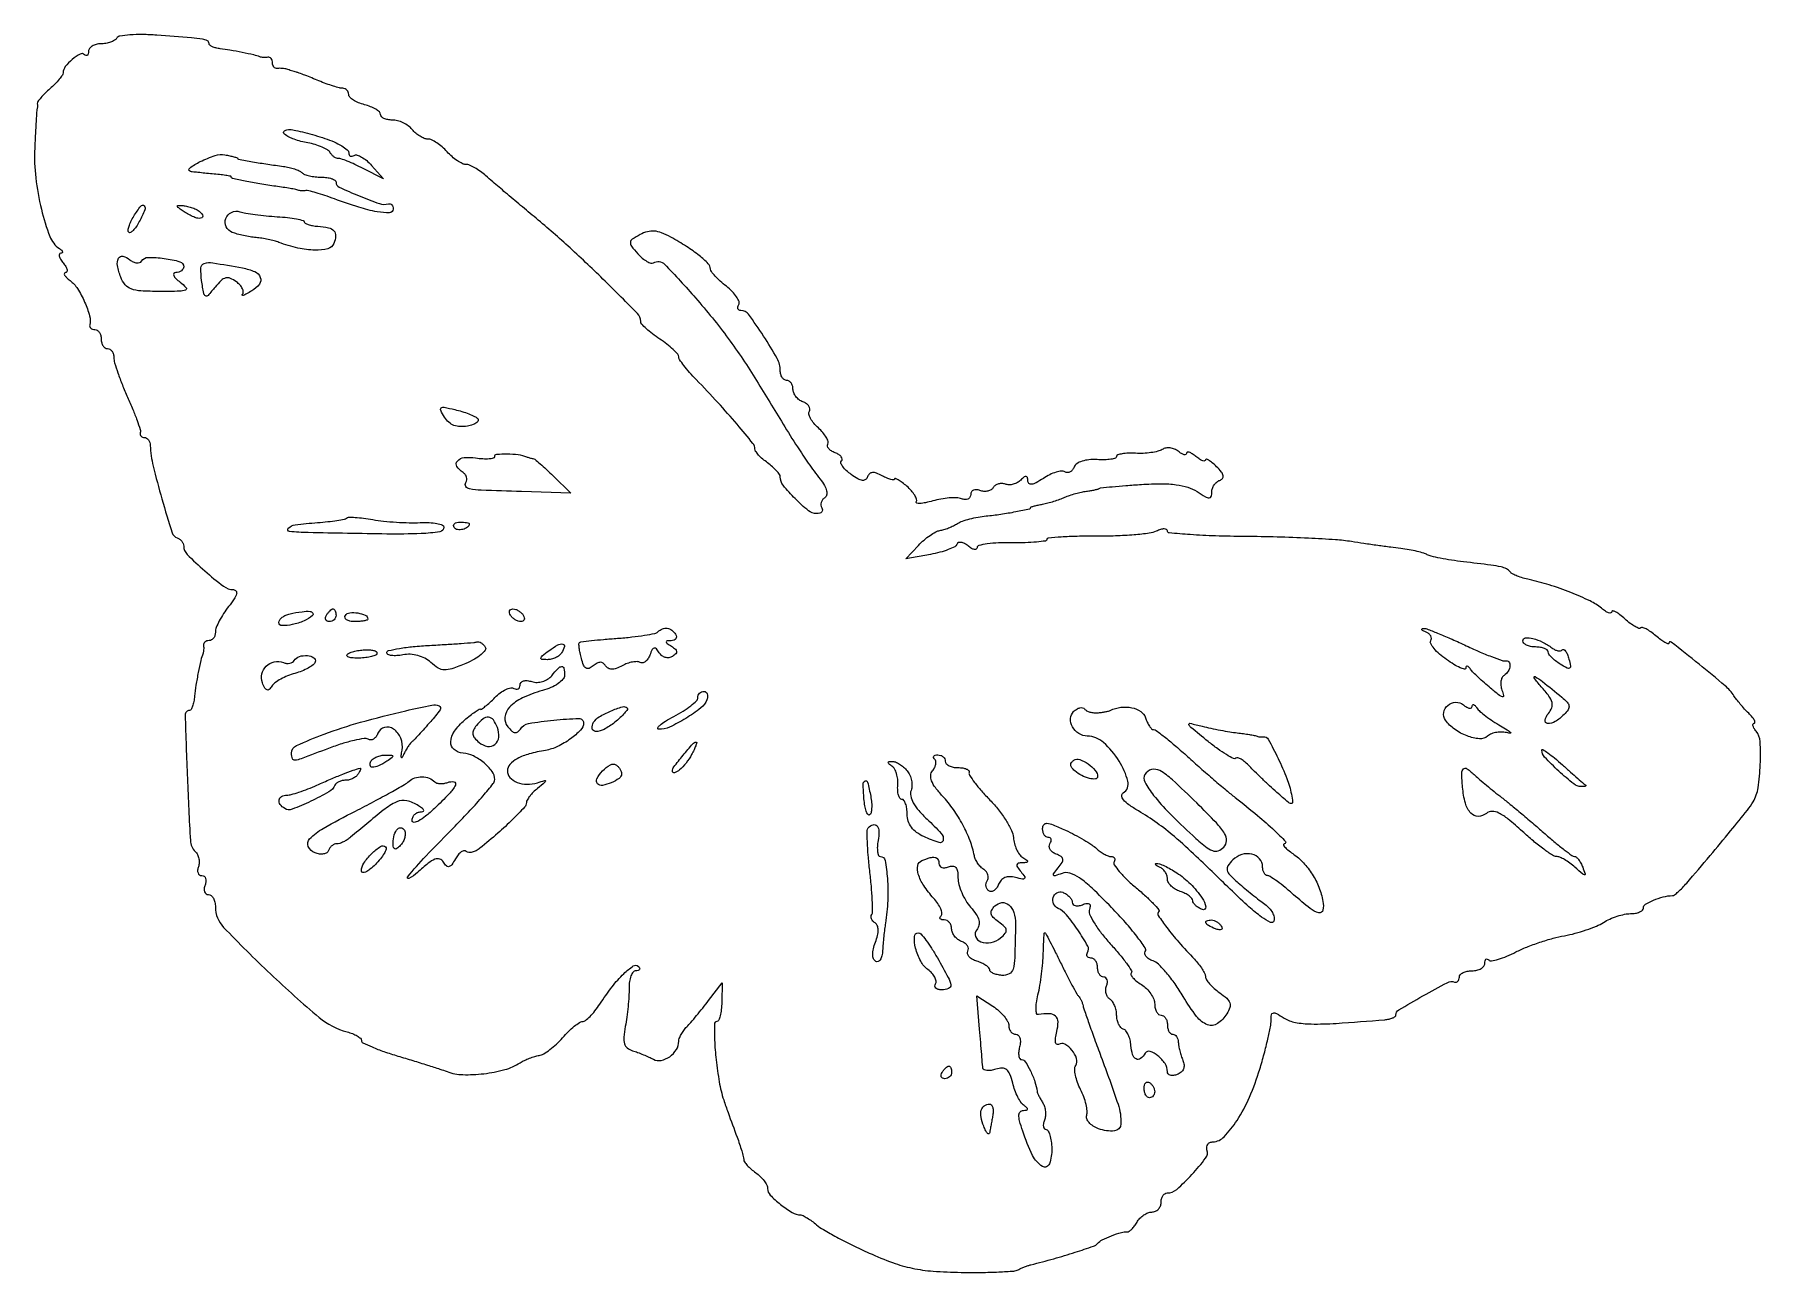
# Model space of a CAD drawing. Extents: x 0 to 272, y 0 to 195.
import ezdxf

# ---------------------------------------------------------------- set-up
doc = ezdxf.new("R2010")
doc.units = 0

msp = doc.modelspace()

# ---------------------------------------------------------------- linework, layer by layer
for points in [[(13.438716, 194.90084, -0.120078), (13.087837, 194.55497, -0.048301), (12.475347, 194.264622, -0.044152), (11.724778, 194.066645, -0.042438), (10.940983, 194, 0.058189), (10.198629, 193.913314, 0.077332), (9.570164, 193.657292, 0.09607), (9.14908, 193.278359, 0.163043), (9, 192.833333, -0.053143), (8.956815, 192.428169, -0.159886), (8.818155, 192.19122, -0.258189), (8.615847, 192.146212, -0.125392), (8.380952, 192.285714, 0.33011), (7.675695, 192.390648, 0.052518), (6.445588, 191.558209, 0.050883), (5.338424, 190.414689, 0.168459), (5, 189.438724, -0.152023), (4.883045, 189.062951, -0.021987), (4.393205, 188.415159, -0.023243), (3.725314, 187.680578, -0.017999), (2.934315, 186.943031, 0.016263), (2.147897, 186.214842, 0.022455), (1.494719, 185.50862, 0.020031), (1.017205, 184.895171, 0.185841), (0.934315, 184.575736, -0.02054), (0.951661, 184.336976, -0.020057), (0.949572, 184.095685, -0.020424), (0.930587, 183.884383, -0.067734), (0.894015, 183.75, 0.084845), (0.846557, 183.548841, 0.00062), (0.741061, 181.826237, 0.002327), (0.631717, 179.849995, 0.001487), (0.52215, 177.552085, 0.040125), (0.68727, 172.907268, 0.031434), (1.583354, 167.943114, 0.02946), (2.908023, 163.665933, 0.155923), (4.409454, 161.765313, -0.035275), (4.773759, 161.480603, -0.13937), (4.923372, 161.241942, -0.336808), (4.862892, 161.084496, -0.134998), (4.627555, 161.015313, 0.282972), (4.409849, 160.876054, 0.174542), (4.377077, 160.563873, 0.07963), (4.582717, 160.077403, 0.033478), (5, 159.5, -0.034043), (5.417055, 158.921539, -0.079691), (5.622923, 158.431283, -0.170788), (5.591036, 158.11284, -0.281136), (5.372445, 157.968197, 0.314377), (5.200718, 157.838831, 0.214302), (5.227598, 157.586763, 0.072239), (5.546037, 157.187026, 0.025751), (6.104484, 156.714358, -0.090222), (7.26778, 155.440162, -0.035501), (8.388418, 153.334125, -0.034175), (9.181844, 151.158541, -0.135737), (9.198125, 149.75, 0.136332), (9.201758, 149.464586, 0.134577), (9.351949, 149.220313, 0.112284), (9.632787, 149.056386, 0.076328), (10, 149, -0.148195), (10.381354, 148.884432, -0.098894), (10.70625, 148.559375, -0.082425), (10.925306, 148.073457, -0.064853), (11, 147.5, 0.064853), (11.074694, 146.926543, 0.082425), (11.29375, 146.440625, 0.098894), (11.618646, 146.115568, 0.148195), (12, 146, -0.140403), (12.381338, 145.890765, -0.099908), (12.70625, 145.583728, -0.085108), (12.925079, 145.124537, -0.068835), (13, 144.582905, 0.072705), (13.119985, 143.762112, 0.010741), (13.635568, 142.162416, 0.011919), (14.335234, 140.287152, 0.009997), (15.163635, 138.332905, -0.007997), (15.980587, 136.426916, -0.011238), (16.643635, 134.699353, -0.007675), (17.139185, 133.246168, -0.132799), (17.163635, 132.75, 0.111901), (17.165939, 132.464154, 0.125137), (17.29286, 132.220313, 0.118279), (17.527839, 132.057324, 0.09301), (17.833333, 132, -0.145294), (18.155759, 131.904287, -0.093777), (18.439026, 131.632812, -0.079165), (18.640482, 131.227877, -0.064331), (18.725054, 130.75, 0.047379), (19.18685, 127.505081, 0.011806), (20.564419, 122.319619, 0.005318), (22.181559, 116.976788, 0.240614), (22.967073, 116.177642, -0.075004), (23.361894, 115.976352, -0.067283), (23.696578, 115.661062, -0.070384), (23.922698, 115.284118, -0.100282), (24, 114.90257, 0.198706), (24.546606, 113.581461, 0.016327), (27.32381, 110.975798, 0.017844), (30.262711, 108.573809, 0.158139), (31.82258, 108.029313, -0.225095), (32.239813, 107.820007, -0.238744), (32.327825, 107.372753, -0.080368), (31.95909, 106.57883, -0.017832), (31.07258, 105.365141, 0.022783), (30.279285, 104.256191, 0.02434), (29.60882, 103.103262, 0.024866), (29.133627, 102.06256, 0.094937), (29, 101.365141, -0.071584), (28.924926, 100.843451, -0.086811), (28.70625, 100.40101, -0.100364), (28.381341, 100.105222, -0.135433), (28, 100, 0.075146), (27.626809, 99.943594, 0.101574), (27.328536, 99.779688, 0.119953), (27.151665, 99.535622, 0.137085), (27.118421, 99.25, -0.030507), (27.149473, 98.9262, -0.02394), (27.144795, 98.573438, -0.024504), (27.108451, 98.244774, -0.053202), (27.04191, 98, 0.035623), (26.695597, 96.882532, 0.008777), (26.291521, 95.002895, 0.009426), (25.933136, 92.980051, 0.015361), (25.714465, 91.250706, -0.024323), (25.589758, 90.388834, -0.037373), (25.390895, 89.661935, -0.042445), (25.154392, 89.141582, -0.270888), (24.914112, 89.000706, 0.422773), (24.22375, 88.288216, 0.002558), (24.578266, 78.293448, 0.003639), (25.047023, 68.504709, 0.184623), (25.81598, 66.78402, -0.083077), (26.169561, 66.288354, -0.062428), (26.386467, 65.653355, -0.062189), (26.440479, 64.981706, -0.080784), (26.314866, 64.378145, 0.069329), (26.192585, 63.851083, 0.11734), (26.257329, 63.40483, 0.152595), (26.495392, 63.110766, 0.147914), (26.861626, 63, -0.163532), (27.223415, 62.878421, -0.151303), (27.452188, 62.559375, -0.109632), (27.502534, 62.07401, -0.062927), (27.361626, 61.5, 0.06502), (27.22328, 60.926101, 0.112257), (27.280284, 60.440625, 0.151946), (27.519085, 60.121257, 0.158089), (27.893011, 60, -0.172161), (28.315388, 59.850124, -0.093836), (28.674822, 59.424869, -0.074251), (28.917987, 58.791099, -0.054586), (29, 58.042107, 0.193346), (30.28778, 54.836349, 0.012083), (37.667326, 47.496903, 0.015492), (45.346372, 40.658919, 0.10985), (49.75, 38.379079, -0.029437), (50.611606, 38.095697, -0.041023), (51.339062, 37.736535, -0.047026), (51.851993, 37.358926, -0.213722), (52, 37.028482, 0.28704), (52.229751, 36.661249, 0.012136), (53.689063, 35.994753, 0.017694), (55.546141, 35.277081, 0.011299), (57.75, 34.569198, -0.002198), (60.098052, 33.861877, -0.002318), (62.398438, 33.146192, -0.002214), (64.376169, 32.511172, -0.010478), (65.5, 32.118592, 0.08231), (67.970949, 31.636261, 0.037036), (71.28253, 31.78708, 0.037025), (74.573808, 32.432239, 0.073636), (77, 33.5, -0.028373), (77.683706, 33.877839, -0.019245), (78.5, 34.232282, -0.019429), (79.317522, 34.514413, -0.036347), (80, 34.667597, 0.095747), (80.724404, 34.923067, 0.028463), (81.706223, 35.576003, 0.027414), (82.748786, 36.451635, 0.026485), (83.702034, 37.445717, -0.019361), (84.613506, 38.423738, -0.024557), (85.531276, 39.249679, -0.023822), (86.345854, 39.851176, -0.148173), (86.837024, 40, 0.169133), (87.306323, 40.163423, 0.029101), (88.020282, 40.800272, 0.028833), (88.803223, 41.681178, 0.022228), (89.555029, 42.724329, -0.018911), (91.519176, 45.488091, -0.035519), (93.338616, 47.534796, -0.044544), (94.835687, 48.755547, -0.359498), (95.656107, 48.677227, -0.097696), (95.829204, 48.41905, -0.243047), (95.811337, 48.198935, -0.191131), (95.607089, 48.048368, -0.064474), (95.23355, 48, 0.228381), (94.81509, 47.798346, 0.075996), (94.467241, 47.192188, 0.057484), (94.236023, 46.303123, 0.038139), (94.169218, 45.25, -0.018216), (94.138912, 43.962661, -0.009227), (94.011874, 42.345995, -0.009153), (93.81912, 40.67987, -0.013479), (93.583796, 39.225729, 0.023589), (93.34475, 37.532204, 0.096472), (93.447194, 36.503854, 0.153102), (93.893041, 35.845806, 0.092919), (94.731462, 35.402731, -0.013226), (95.518815, 35.135413, -0.008283), (96.425967, 34.78323, -0.008312), (97.30846, 34.406463, -0.014987), (98.016513, 34.064343, 0.170654), (99.237512, 33.889756, 0.105472), (100.583538, 34.4687, 0.100302), (101.628184, 35.579981, 0.139536), (102, 36.886365, -0.093153), (102.087239, 37.350559, -0.033725), (102.373451, 37.960147, -0.032037), (102.784802, 38.601287, -0.032907), (103.271323, 39.178571, 0.013503), (103.904972, 39.873828, 0.004381), (104.804654, 40.93483, 0.004363), (105.784453, 42.132145, 0.004895), (106.70591, 43.301699), (108.869174, 46.103399), (108.782407, 43.051699, -0.0212), (108.69944, 41.88212, -0.033804), (108.519267, 40.896437, -0.036881), (108.280575, 40.181209, -0.302491), (108.008455, 40, 0.411175), (107.614339, 39.609956, 0.012505), (107.651282, 37.083476, 0.018797), (107.89131, 33.981219, 0.013054), (108.385132, 30.5, 0.018268), (108.681176, 29.065749, 0.01808), (109.081982, 27.651912, 0.00964), (109.765921, 25.666018, 0.001521), (111.197289, 21.792893, -0.007832), (111.586176, 20.698311, -0.009175), (111.919539, 19.648087, -0.008271), (112.16965, 18.752986, -0.054309), (112.237972, 18.292893, 0.142842), (112.368245, 17.903273, 0.032053), (112.807785, 17.349068, 0.030749), (113.418002, 16.751753, 0.025561), (114.134419, 16.193296, -0.0394), (114.848235, 15.604432, -0.04077), (115.451986, 14.917129, -0.044204), (115.869659, 14.237301, -0.116162), (116, 13.683843, 0.196142), (116.412179, 12.673553, 0.0311), (118.034453, 11.210372, 0.033701), (119.870344, 9.942684, 0.122404), (121.21758, 9.535731, -0.107026), (121.602086, 9.432211, -0.019489), (122.247956, 9.06651, -0.020182), (122.982549, 8.569818, -0.017107), (123.71758, 7.988558, 0.044182), (124.7951, 7.227397, 0.008479), (126.885789, 6.058655, 0.008973), (129.380794, 4.776047, 0.008159), (132, 3.541129, 0.018634), (135.703089, 2.031948, 0.035623), (138.78929, 1.149459, 0.033577), (142.087466, 0.684105, 0.01471), (146.5, 0.491499, 0.006346), (149.637396, 0.486756, 0.008844), (152.44375, 0.567794, 0.005874), (154.781233, 0.704235, 0.105288), (155.5, 0.910808, -0.01785), (155.955551, 1.133096, -0.011361), (156.5, 1.360434, -0.011412), (157.044977, 1.559369, -0.020721), (157.5, 1.693049, 0.007476), (161.096294, 2.646895, 0.008929), (164.454242, 3.656521, 0.004741), (167.355135, 4.61594, 0.135596), (168, 5.055638, -0.103814), (168.709745, 5.607724, -0.020319), (170.199569, 6.261598, -0.020686), (171.740857, 6.792251, -0.096735), (172.670603, 6.883044, 0.17753), (172.979959, 6.963974, 0.043594), (173.390704, 7.30603, 0.039228), (173.821552, 7.806437, 0.030565), (174.209796, 8.4104, -0.062493), (174.657776, 9.018372, -0.053605), (175.264093, 9.533055, -0.056159), (175.929137, 9.883122, -0.093352), (176.54969, 10, 0.102534), (177.103113, 10.114695, 0.098701), (177.573971, 10.440625, 0.097084), (177.889464, 10.927466, 0.095649), (178, 11.5, -0.062512), (178.071988, 12.073539, -0.080724), (178.283622, 12.559375, -0.098077), (178.597295, 12.884515, -0.153135), (178.965522, 13, 0.182356), (180.46797, 13.566809, 0.025914), (182.870067, 15.911533, 0.023967), (185.018753, 18.474253, 0.247785), (185.236581, 19.790257, -0.107404), (185.186234, 20.255656, -0.132705), (185.343454, 20.660891, -0.128181), (185.688985, 20.941374, -0.096654), (186.166667, 21.055329, 0.194355), (187.937843, 21.857779, 0.04713), (189.966123, 24.432241, 0.040726), (191.930993, 28.101067, 0.028577), (193.552412, 32.5, 0.007918), (194.248923, 34.920662, 0.009348), (194.828425, 37.232213, 0.008372), (195.247249, 39.19533, 0.056641), (195.32681, 40.184129, -0.043918), (195.375002, 41.060911, -0.322595), (195.649814, 41.346141, -0.171054), (196.174482, 41.26204, -0.014209), (197.385716, 40.558547, 0.092389), (199.158098, 39.870395, 0.042255), (201.636186, 39.617673, 0.021125), (205.603518, 39.717167, 0.003477), (213.25, 40.286118, 0.032326), (213.920253, 40.384574, 0.047918), (214.485938, 40.563438, 0.059584), (214.878892, 40.788967, 0.236977), (215, 41.030145, -0.26412), (215.456179, 41.833485, -0.006463), (219.272119, 44.043643, -0.007533), (223.105327, 46.122763, -0.197112), (224.25, 46.229166, 0.135132), (224.535354, 46.2212, 0.140506), (224.779687, 46.361068, 0.116815), (224.94363, 46.635108, 0.076787), (225, 47, -0.191087), (225.151477, 47.381882, -0.088204), (225.5875, 47.70625, -0.068025), (226.234582, 47.926307, -0.048028), (227, 48, 0.056395), (227.765012, 48.086561, 0.075828), (228.4125, 48.342708, 0.095027), (228.846616, 48.721587, 0.167478), (229, 49.166667, -0.053651), (229.043557, 49.571429, -0.161456), (229.183248, 49.807377, -0.257736), (229.387055, 49.85116, -0.123754), (229.623822, 49.709512, 0.244748), (230.069275, 49.569107, 0.027098), (231.143249, 49.819328, 0.028113), (232.467922, 50.286866, 0.019061), (233.920335, 50.959358, -0.022816), (235.613184, 51.727799, -0.013882), (237.67551, 52.487006, -0.013901), (239.766752, 53.12743, -0.023799), (241.546513, 53.528754, 0.02099), (243.222496, 53.8968, 0.016901), (244.989266, 54.427766, 0.017222), (246.589598, 55.030469, 0.041301), (247.714817, 55.612241, -0.035036), (248.711831, 56.143642, -0.026014), (249.876866, 56.592346, -0.026522), (251.0263, 56.901304, -0.052436), (251.964817, 57, 0.041482), (252.744017, 57.064757, 0.060994), (253.402165, 57.25949, 0.080173), (253.848858, 57.545499, 0.213477), (254, 57.883369, -0.25994), (254.324759, 58.465841, -0.037528), (255.577743, 59.115816, -0.039607), (257.121752, 59.634921, -0.051418), (258.598651, 59.846687, 0.15494), (258.902326, 59.956542, 0.017064), (259.480896, 60.432759, 0.019537), (260.144156, 61.065506, 0.014618), (260.825736, 61.811011, 0.002765), (264.509639, 66.132959, 0.003869), (267.750322, 70.038716, 0.002957), (270.382521, 73.300719, 0.035593), (271.296151, 74.630794, 0.096131), (272.068283, 76.820183, 0.026425), (272.414905, 80.475579, 0.023642), (272.394777, 84.089296, 0.157367), (271.760149, 85.75, -0.032243), (271.422514, 86.230284, -0.07622), (271.254166, 86.632812, -0.168205), (271.277094, 86.888828, -0.2952), (271.448984, 87, 0.430819), (271.576219, 87.134616, 0.112505), (271.483906, 87.455126, 0.049148), (271.140725, 87.953842, 0.02112), (270.593493, 88.549364, -0.011773), (269.943723, 89.230476, -0.009304), (269.272461, 89.996289, -0.009427), (268.67574, 90.730833, -0.022982), (268.272065, 91.299364, 0.07392), (266.886215, 92.88251, 0.006476), (262.765428, 96.292063, 0.003203), (258.394245, 99.768477, 0.625648), (258, 99.576737, -0.519652), (257.862328, 99.480043, -0.045271), (257.402977, 99.694429, -0.030343), (256.747965, 100.130925, -0.014905), (255.96758, 100.759787, 0.021723), (255.16233, 101.390779, 0.035868), (254.425671, 101.841938, 0.041516), (253.838147, 102.086763, 0.324525), (253.572567, 102, -0.33879), (253.305415, 101.920261, -0.038607), (252.698146, 102.206465, -0.034097), (251.938101, 102.710711, -0.02041), (251.104988, 103.404988, 0.019161), (250.296334, 104.082309, 0.041815), (249.61834, 104.522014, 0.081711), (249.168697, 104.675378, 0.463605), (249, 104.532543, -0.353189), (248.858319, 104.356988, -0.137974), (248.525251, 104.377488, -0.062284), (248.004818, 104.635397, -0.027062), (247.383832, 105.096411, 0.061246), (245.587691, 106.248657, 0.017603), (242.556774, 107.576248, 0.018107), (239.16067, 108.783047, 0.024772), (236.021299, 109.603704, -0.020488), (235.034148, 109.852741, -0.023634), (234.117585, 110.172176, -0.02362), (233.376229, 110.512034, -0.111962), (233.021299, 110.811029, 0.111269), (232.436705, 111.304863, 0.066566), (231.577348, 111.615514, 0.022499), (229.982084, 111.887626, 0.001722), (225.65322, 112.411855, -0.008586), (223.745816, 112.669458, -0.010822), (221.990932, 112.976222, -0.009071), (220.538699, 113.290072, -0.080823), (219.936647, 113.539155, 0.0689), (219.389312, 113.780953, 0.013225), (218.33581, 114.052158, 0.013861), (217.079903, 114.303857, 0.012377), (215.763727, 114.496481, -0.003544), (214.195993, 114.697703, -0.001586), (212.136845, 114.983504, -0.00157), (209.961514, 115.299441, -0.002132), (208, 115.599171, 0.02206), (205.504253, 115.879325, 0.004926), (201.223552, 116.127112, 0.005104), (196.270163, 116.314236, 0.004913), (191.250389, 116.403223, -0.006009), (186.553442, 116.496785, -0.009985), (182.598987, 116.70222, -0.003949), (179.292388, 116.966552, -0.38862), (179.000389, 117.285184, 0.287245), (178.856739, 117.514348, 0.12095), (178.486052, 117.593634, 0.069111), (177.921323, 117.497845, 0.035126), (177.25, 117.232628, -0.080347), (176.147286, 116.908217, -0.010827), (173.737605, 116.656412, -0.012263), (170.845818, 116.48867, -0.01005), (167.750359, 116.447444, 0.007065), (164.778871, 116.425606, 0.011746), (162.277069, 116.313023, 0.005426), (160.213336, 116.148996, 0.387868), (160.000359, 115.916038, -0.376151), (159.799518, 115.687128, -0.010468), (158.38448, 115.530658, -0.016524), (156.608818, 115.430851, -0.009961), (154.5, 115.424136, 0.015046), (152.391468, 115.395977, 0.024742), (150.615625, 115.230494, 0.021993), (149.270437, 114.976847, 0.348246), (149, 114.635653, -0.257569), (148.874583, 114.408342, -0.192825), (148.587941, 114.355749, -0.087827), (148.136301, 114.533379, -0.035715), (147.597246, 114.919293, 0.049083), (147.034623, 115.29979, 0.08667), (146.504547, 115.477596, 0.13161), (146.09293, 115.431725, 0.210338), (145.847246, 115.185089, -0.185748), (145.493816, 114.795008, -0.025474), (144.471547, 114.342888, -0.026431), (143.15083, 113.916006, -0.019516), (141.651638, 113.579586), (137.803276, 112.872468), (139.793633, 115.008866, -0.026242), (140.655408, 115.841663, -0.02638), (141.598237, 116.57806, -0.027328), (142.485797, 117.1292, -0.087944), (143.141995, 117.350752, 0.037379), (143.76541, 117.493371, 0.019039), (144.524157, 117.759805, 0.018805), (145.289632, 118.095582, 0.026701), (145.940241, 118.454713, -0.055239), (146.70215, 118.820312, -0.019755), (147.856215, 119.174177, -0.01932), (149.16315, 119.465588, -0.021641), (150.440241, 119.642269, 0.012583), (152.74112, 119.918224, 0.011368), (155.104855, 120.317321, 0.003985), (157.303652, 120.758396, 0.355103), (157.5, 121, -0.331422), (157.553166, 121.071399, -0.00599), (158.037002, 121.209847, -0.012284), (158.62725, 121.355638, -0.007571), (159.328091, 121.499489, 0.017789), (160.149276, 121.685604, 0.010677), (161.110303, 121.961748, 0.010686), (162.055743, 122.277714, 0.018281), (162.828091, 122.586611, -0.022581), (163.595184, 122.885784, -0.013841), (164.522939, 123.171788, -0.013867), (165.458924, 123.404433, -0.023927), (166.25, 123.538633, 0.010104), (166.93849, 123.635941, 0.013445), (167.559375, 123.753741, 0.010712), (168.067574, 123.875851, 0.118954), (168.25, 123.974101, -0.159075), (168.47318, 124.072516, -0.001441), (170.312234, 124.251334, -0.004739), (172.440693, 124.431764, -0.003022), (174.919306, 124.603177, -0.014546), (178.043884, 124.709185, -0.033106), (180.399665, 124.564446, -0.044031), (182.222548, 124.165313, -0.06923), (183.669306, 123.481023, 0.011657), (184.982258, 122.663842, 0.124622), (185.580109, 122.488393, 0.337207), (185.893981, 122.70916, 0.076989), (186, 123.393614, -0.079473), (186.092978, 123.974888, -0.06831), (186.364565, 124.531937, -0.070234), (186.766713, 124.981054, -0.094916), (187.241071, 125.247024, 0.133932), (187.690545, 125.54669, 0.240613), (187.795166, 125.966494, 0.114752), (187.505299, 126.556719, 0.0251), (186.741071, 127.401786, 0.01878), (186.07203, 128.022373, 0.042223), (185.51144, 128.427592, 0.088432), (185.143959, 128.568054, 0.470624), (185, 128.448984, -0.367029), (184.869644, 128.295323, -0.129665), (184.559375, 128.324622, -0.059248), (184.076326, 128.570237, -0.025998), (183.5, 129, 0.027963), (182.92363, 129.426283, 0.064878), (182.440625, 129.660392, 0.144806), (182.132287, 129.670922, 0.341777), (182, 129.5, -0.285334), (181.885099, 129.315048, -0.177735), (181.622961, 129.286837, -0.079335), (181.209706, 129.462986, -0.032876), (180.716462, 129.820353, 0.077715), (180.131418, 130.169145, 0.067758), (179.439525, 130.343738, 0.070097), (178.749982, 130.324361, 0.096679), (178.17186, 130.106216, -0.07746), (177.487445, 129.817685, -0.025549), (176.413087, 129.607425, -0.024746), (175.179384, 129.492736, -0.025665), (173.955399, 129.502653, 0.021589), (172.822554, 129.521062, 0.035401), (171.868148, 129.427524, 0.040437), (171.180323, 129.252407, 0.320511), (171, 129, -0.326165), (170.815646, 128.747457, -0.037766), (170.092019, 128.574846, -0.033907), (169.093865, 128.483887, -0.02063), (167.909001, 128.505414, 0.03782), (166.640563, 128.484883, 0.054627), (165.542485, 128.261225, 0.067392), (164.72485, 127.871635, 0.157573), (164.304217, 127.350392, -0.076213), (164.037231, 126.882509, -0.105143), (163.665468, 126.575298, -0.124178), (163.249187, 126.476071, -0.13595), (162.851239, 126.591939, 0.169328), (162.325426, 126.708473, 0.044241), (161.466478, 126.529167, 0.039785), (160.465189, 126.136481, 0.031702), (159.456024, 125.563143, -0.019032), (158.31171, 124.874122, -0.087209), (157.580968, 124.62387, -0.238829), (157.17567, 124.754999, -0.199852), (157, 125.176947, 0.053297), (156.943393, 125.706496, 0.328021), (156.75, 125.877449, 0.197002), (156.430068, 125.778811, 0.024334), (155.878145, 125.278145, -0.071507), (155.353977, 124.885735, -0.060653), (154.710718, 124.629781, -0.06289), (154.05105, 124.542247, -0.093449), (153.479296, 124.646319, 0.082067), (152.943726, 124.756357, 0.078083), (152.391423, 124.691455, 0.081747), (151.907559, 124.466046, 0.104916), (151.569126, 124.111848, -0.119365), (151.216339, 123.763118, -0.081667), (150.690728, 123.553768, -0.0744), (150.076495, 123.512221, -0.071476), (149.467975, 123.650663, 0.074138), (148.906817, 123.775208, 0.122511), (148.431218, 123.691898, 0.152443), (148.117201, 123.41661, 0.137982), (148, 123, -0.13512), (147.88506, 122.582439, -0.152238), (147.576207, 122.305253, -0.124036), (147.108714, 122.219001, -0.075655), (146.557299, 122.339639, 0.083388), (145.79553, 122.494071, 0.026566), (144.634642, 122.471438, 0.025683), (143.32175, 122.307842, 0.026), (142.038004, 122.0109, -0.017607), (140.888128, 121.724516, -0.04027), (140.002655, 121.610207, -0.087269), (139.50931, 121.672806, -0.490496), (139.429478, 121.885893, 0.22302), (139.476219, 122.291552, 0.056024), (139.187599, 122.91092, 0.046351), (138.660827, 123.617486, 0.032367), (137.948773, 124.311834, 0.014657), (137.200522, 124.915414, 0.029746), (136.572452, 125.335941, 0.043652), (136.130538, 125.545757, 0.522781), (136, 125.455029, -0.421885), (135.866223, 125.324702, -0.057463), (135.436197, 125.385706, -0.038807), (134.817214, 125.600005, -0.020134), (134.08067, 125.956827, 0.031612), (133.160422, 126.376862, 0.108155), (132.513779, 126.474274, 0.176698), (132.066811, 126.27695, 0.121472), (131.768026, 125.804077, -0.157006), (131.448703, 125.369066, -0.192412), (130.963313, 125.247227, -0.095412), (130.243575, 125.489337, -0.024072), (129.193717, 126.151762, -0.031756), (128.403912, 126.783298, -0.053324), (127.84044, 127.417699, -0.075302), (127.565061, 127.960643, -0.283355), (127.64949, 128.316156, 0.223576), (127.755093, 128.609568, 0.144687), (127.618224, 128.950443, 0.088168), (127.230523, 129.294426, 0.04589), (126.648872, 129.581246, -0.048778), (126.05646, 129.87763, -0.077934), (125.63073, 130.24871, -0.110186), (125.431873, 130.631766, -0.206076), (125.482162, 130.971138, 0.22111), (125.531264, 131.384063, 0.053369), (125.240931, 132.028138, 0.044804), (124.713415, 132.767546, 0.031511), (124, 133.5, -0.036196), (123.291967, 134.240671, -0.049837), (122.779375, 135.004717, -0.06049), (122.516599, 135.681216, -0.203553), (122.586963, 136.14071, 0.172611), (122.668603, 136.520533, 0.119831), (122.508954, 136.933788, 0.090218), (122.121525, 137.319876, 0.059397), (121.563382, 137.614052, -0.071345), (120.965703, 137.947472, -0.06366), (120.459243, 138.446946, -0.066843), (120.116502, 139.02963, -0.099885), (120, 139.606989, 0.070083), (119.925009, 140.139376, 0.085896), (119.70625, 140.590803, 0.100138), (119.381338, 140.892621, 0.138107), (119, 141, -0.150182), (118.618638, 141.11719, -0.098581), (118.29375, 141.446923, -0.08174), (118.074639, 141.939753, -0.063895), (118, 142.52144, 0.127348), (117.502049, 144.444814, 0.018), (115.371955, 147.976992, 0.014043), (112.996589, 151.399298, 0.238358), (111.808097, 152, -0.116776), (111.500679, 152.07279, -0.185862), (111.321027, 152.270228, -0.155037), (111.302197, 152.568191, -0.07742), (111.450511, 152.919925, 0.233207), (111.497304, 153.409188, 0.057043), (111.114872, 154.149483, 0.046604), (110.429141, 154.990671, 0.031812), (109.509528, 155.813845, -0.017035), (108.548451, 156.624308, -0.022739), (107.737174, 157.427069, -0.020905), (107.137014, 158.134706, -0.166924), (107, 158.533678, 0.198599), (106.654895, 159.368255, 0.027736), (105.234403, 160.64241, 0.027016), (103.232347, 162.076745, 0.016718), (100.740969, 163.55063, 0.03065), (99.283258, 164.236005, 0.074039), (98.126638, 164.507324, 0.087304), (97.061363, 164.409511, 0.056477), (95.908005, 163.950766, 0.02261), (94.687338, 163.224678, 0.221177), (94.380022, 162.727494, 0.198119), (94.54482, 162.138655, 0.017878), (95.550683, 160.943996, 0.031265), (96.261713, 160.250766, 0.044527), (96.978655, 159.737616, 0.052959), (97.602643, 159.454154, 0.222086), (98.001306, 159.500807, -0.351881), (99.761616, 159.282968, -0.01279), (104.662276, 153.973645, -0.020862), (109.80166, 147.593436, -0.022514), (114.254208, 140.962942, 0.001003), (118.433895, 134.12031, 0.005742), (120.700744, 130.519329, 0.010149), (122.417143, 127.975774, 0.009583), (124.267601, 125.454161, -0.030552), (124.955276, 124.429668, -0.071768), (125.302073, 123.57822, -0.116968), (125.308935, 122.931965, -0.201399), (125.001289, 122.500797, 0.088825), (124.650223, 122.186141, 0.094945), (124.440091, 121.776055, 0.099934), (124.402516, 121.335044, 0.110285), (124.542705, 120.930902, -0.129646), (124.650473, 120.577163, -0.18969), (124.544043, 120.273452, -0.145427), (124.224521, 120.068656, -0.070404), (123.739352, 120, -0.173059), (122.434336, 120.465636, -0.026023), (120.344668, 122.36407, -0.02611), (118.463452, 124.47012, -0.170849), (118, 125.786847, 0.154854), (117.876944, 126.174647, 0.030087), (117.4125, 126.75526, 0.029387), (116.765707, 127.391521, 0.023482), (116, 128, -0.022703), (115.234262, 128.606562, -0.028691), (114.5875, 129.237087, -0.029112), (114.121627, 129.810213, -0.157362), (114, 130.1871, 0.171964), (113.68846, 131.066144, 0.005291), (111.198752, 134.071857, 0.010133), (108.187238, 137.487353, 0.007667), (104.75, 141.116677, -0.012849), (103.696526, 142.252367, -0.017321), (102.806968, 143.33563, -0.014436), (102.135385, 144.268398, -0.148957), (101.997125, 144.716296, 0.185841), (101.836386, 145.1293, 0.020916), (101.115533, 145.857287, 0.023112), (100.147055, 146.676809, 0.016796), (99, 147.5, -0.016535), (97.852927, 148.322298, -0.022822), (96.884467, 149.139114, -0.020502), (96.162404, 149.863921, -0.186823), (96.002875, 150.271453, 0.195912), (95.486632, 151.525032, 0.003726), (90.405024, 156.610425, 0.009564), (84.885127, 161.848324, 0.011663), (79.515852, 166.526643, -0.001119), (77.081502, 168.55903, -0.001204), (74.715438, 170.553139, -0.001137), (72.692382, 172.274427, -0.005755), (71.57729, 173.25, 0.02659), (70.744115, 173.919777, 0.027886), (69.857278, 174.485938, 0.028984), (69.041651, 174.884438, 0.099456), (68.466426, 175, -0.115543), (67.900404, 175.13257, -0.033281), (67.118002, 175.5875, -0.031563), (66.277903, 176.234556, -0.028962), (65.5, 177, 0.030542), (64.717205, 177.765408, 0.032529), (63.862576, 178.4125, 0.034438), (63.060035, 178.865827, 0.111796), (62.467457, 179, -0.0946), (61.909878, 179.106446, -0.042261), (61.238332, 179.440625, -0.039829), (60.566678, 179.926065, -0.043183), (60, 180.5, 0.063393), (59.385461, 181.074176, 0.044279), (58.569265, 181.559375, 0.044533), (57.687666, 181.890037, 0.067559), (56.877555, 182, -0.045525), (56.158885, 182.065571, -0.065434), (55.551532, 182.261905, -0.085443), (55.141325, 182.55094, -0.199202), (55, 182.891592, 0.208396), (54.831931, 183.277325, 0.050787), (54.265625, 183.705595, 0.043524), (53.457251, 184.105107, 0.031538), (52.5, 184.410644, -0.034719), (51.542915, 184.722843, -0.046776), (50.734375, 185.141941, -0.05533), (50.172385, 185.598489, -0.196992), (50, 186.019052, 0.094233), (49.928798, 186.393492, 0.096686), (49.725373, 186.711847, 0.098991), (49.421829, 186.924944, 0.10406), (49.0651, 187, -0.064093), (48.537547, 187.067904, -0.011372), (47.577891, 187.342573, -0.012139), (46.461425, 187.719738, -0.010672), (45.3151, 188.166206, 0.002819), (44.182299, 188.628023, 0.003341), (43.106623, 189.051172, 0.002912), (42.194692, 189.396801, 0.021238), (41.75, 189.541206, -0.003367), (41.408604, 189.638729, -0.001957), (41, 189.760172, -0.001956), (40.591451, 189.885085, -0.0033), (40.25, 189.993421, 0.035422), (39.908286, 190.078139, 0.02227), (39.5, 190.130551, 0.022329), (39.091571, 190.14628, 0.037629), (38.75, 190.118421, -0.137085), (38.464378, 190.151665, -0.119953), (38.220312, 190.328536, -0.101574), (38.056406, 190.626809, -0.075146), (38, 191, 0.075146), (37.943594, 191.373191, 0.101574), (37.779688, 191.671464, 0.119953), (37.535622, 191.848335, 0.137085), (37.25, 191.881579, -0.030507), (36.9262, 191.850527, -0.02394), (36.573437, 191.855205, -0.024504), (36.244774, 191.891549, -0.053202), (36, 191.95809, 0.036573), (35.057822, 192.248121, 0.006267), (33.226123, 192.644238, 0.007333), (31.29114, 193.007908, 0.014657), (29.75, 193.227918, -0.033116), (29.079819, 193.348969, -0.04815), (28.514063, 193.549818, -0.059363), (28.121287, 193.793854, -0.227893), (28, 194.046138, 0.283128), (27.737486, 194.472571, 0.077384), (26.95229, 194.72644, 0.019476), (25.219286, 194.934181, 0.001064), (19.747733, 195.363084, 0.015221), (17.503496, 195.465627, 0.022093), (15.521649, 195.40822, 0.01878), (13.942185, 195.232668, 0.220727)], [(46.25, 179.105529, -0.022019), (47.686437, 178.551144, -0.031637), (48.898438, 177.926902, -0.032547), (49.77938, 177.319108, -0.229346), (50, 176.863431, 0.099483), (50.066893, 176.530554, 0.176479), (50.254491, 176.327556, 0.16891), (50.535639, 176.287711, 0.090168), (50.866353, 176.417402, -0.215107), (51.329318, 176.477843, -0.056798), (52.031536, 176.174794, -0.04709), (52.831672, 175.609592, -0.033429), (53.616353, 174.839615), (55.5, 172.726392), (52.260478, 174.383458, 0.009915), (50.972376, 175.010436, 0.013379), (49.782017, 175.522719, 0.010398), (48.779317, 175.898823, 0.125539), (48.372281, 175.934852, -0.137874), (48.077995, 175.96811, -0.058899), (47.728181, 176.161133, -0.052076), (47.380757, 176.469515, -0.046841), (47.090504, 176.853561, 0.118965), (46.656395, 177.283357, 0.032417), (45.793817, 177.731085, 0.030865), (44.71882, 178.126241, 0.027798), (43.565289, 178.402383, -0.037582), (41.411436, 178.962718, -0.077386), (39.873898, 179.771216, -0.505233), (39.87565, 180.283449, -0.181164), (40.714504, 180.518578, -0.032136), (41.646585, 180.378273, -0.009069), (43.077073, 180.040624, -0.009101), (44.683327, 179.599303, -0.009491)], [(32.5, 175.990977, 0.361638), (32.623351, 175.842736, 0.001516), (34.853721, 175.43746, 0.006768), (37.242661, 175.044135, 0.006277), (39.702083, 174.70484, -0.025128), (40.597512, 174.546719, -0.025574), (41.467213, 174.300238, -0.026402), (42.197484, 174.008477, -0.088357), (42.618749, 173.714584, 0.108034), (43.048674, 173.438916, 0.03117), (43.808841, 173.209909, 0.029782), (44.721009, 173.052631, 0.027806), (45.666667, 173, -0.032514), (46.560486, 172.941815, -0.050028), (47.314583, 172.765261, -0.064559), (47.835725, 172.507778, -0.250809), (48, 172.200888, 0.291458), (48.481466, 171.445089, 0.01127), (51.655417, 170.051033, 0.014881), (54.846043, 168.844411, 0.150139), (56.25, 168.79702, -0.139115), (56.535366, 168.793553, -0.135562), (56.779688, 168.641028, -0.111621), (56.943713, 168.355157, -0.074787), (57, 167.980948, -0.406879), (56.440881, 167.407611, -0.049101), (54.502382, 167.549406, -0.033331), (51.58995, 168.255274, -0.01363), (47.73896, 169.581547, 0.008444), (46.24457, 170.113612, 0.011169), (44.865657, 170.544426, 0.008698), (43.707228, 170.856426, 0.100268), (43.23896, 170.877899, -0.031946), (42.91939, 170.849004, -0.024798), (42.570195, 170.857135, -0.025374), (42.244117, 170.897646, -0.053818), (42, 170.968339, 0.051133), (41.666025, 171.066996, 0.004151), (40.765625, 171.227821, 0.005552), (39.685467, 171.399197, 0.00424), (38.5, 171.563553, -0.008687), (35.969605, 171.937343, -0.011424), (33.676233, 172.370988, -0.004636), (31.691248, 172.812782, -0.34883), (31.5, 173.053553, 0.36445), (31.424587, 173.143272, 0.00441), (30.61875, 173.276642, 0.010552), (29.650237, 173.407299, 0.006405), (28.5, 173.52292, -0.002097), (27.318742, 173.631388, -0.002833), (26.251668, 173.73999, -0.001917), (25.357542, 173.839581, -0.030888), (25.05887, 173.892856, -0.632184), (24.946296, 174.434209, -0.049839), (26.610689, 175.45175, -0.031679), (28.962006, 176.406736, -0.12663), (30.5, 176.515408, -0.007145), (31.26676, 176.363433, -0.011622), (31.9125, 176.210056, -0.005376), (32.444596, 176.0644, -0.334958)], [(17, 166, -0.025484), (16.51933, 165.202385, -0.0456), (16.03588, 164.609953, -0.065035), (15.619331, 164.283099, -0.342758), (15.349692, 164.316975, -0.233866), (15.241928, 164.635823, -0.042302), (15.381274, 165.26456, -0.037791), (15.687635, 166.035613, -0.026131), (16.142857, 166.857143, -0.022558), (17.242176, 168.452496, -0.454913), (17.763108, 168.488218, -0.308299), (17.887466, 167.83202, -0.020148)], [(27, 166.848185, -0.292), (26.833952, 166.5881, -0.128234), (26.414346, 166.512042, -0.069989), (25.769837, 166.653133, -0.034047), (25, 167, -0.013472), (24.23371, 167.43706, -0.019817), (23.5875, 167.864986, -0.015673), (23.092565, 168.245851, -0.224557), (23, 168.441564, -0.401085), (23.110746, 168.557413, -0.030208), (23.5875, 168.550087, -0.028638), (24.232975, 168.463714, -0.016375), (25, 168.289749, -0.040443), (25.765421, 168.021899, -0.051816), (26.4125, 167.650547, -0.061565), (26.857681, 167.237881, -0.176888)], [(38.748535, 166.777947, -0.011812), (40.377377, 166.632675, -0.019233), (41.749493, 166.423846, -0.013865), (42.823069, 166.1869, -0.343396), (42.998535, 165.962804, 0.277456), (43.130399, 165.744815, 0.041858), (43.620273, 165.536654, 0.036938), (44.303266, 165.366398, 0.023822), (45.113032, 165.266439, -0.032594), (46.820475, 165.025212, -0.153648), (47.673572, 164.547548, -0.214284), (47.942182, 163.771643, -0.069487), (47.661596, 162.560517, -0.244666), (46.724093, 161.730796, -0.066332), (44.691536, 161.501967, -0.05127), (41.997807, 161.83446, -0.033584), (39, 162.736899, 0.02616), (38.275912, 162.966642, 0.012382), (37.321876, 163.190192, 0.012234), (36.309751, 163.375349, 0.01692), (35.393621, 163.488263, -0.018603), (34.468429, 163.605457, -0.01273), (33.428129, 163.804082, -0.012847), (32.434126, 164.047134, -0.025231), (31.66048, 164.300045, -0.193264), (30.695794, 165.195555, -0.201624), (30.640335, 166.489519, -0.19583), (31.531083, 167.461441, -0.187292), (32.868425, 167.557748, 0.033449), (33.766469, 167.346027, 0.008203), (35.268732, 167.121667, 0.008364), (37.002325, 166.921211, 0.008266)], [(17.366944, 159.784711, -0.25797), (18.396298, 160.363589, -0.035504), (20.940308, 160.201525, -0.03544), (23.392213, 159.690584, -0.335418), (24, 158.886501, -0.138327), (23.903938, 158.545916, -0.097148), (23.632812, 158.251067, -0.083437), (23.227758, 158.046783, -0.068905), (22.75, 157.968197, 0.22461), (22.455905, 157.819795, 0.280354), (22.421488, 157.521612, 0.094644), (22.761246, 157.04619, 0.028514), (23.44113, 156.468197, -0.045291), (24.357106, 155.635048, -0.511863), (24.272769, 155.227364, -0.101102), (23.378847, 155.028309, -0.004396), (20.158905, 155, -0.013668), (17.244872, 155.079671, -0.075168), (15.709842, 155.398389, -0.132727), (14.769601, 156.067772, -0.081896), (14.085189, 157.25, -0.043479), (13.572042, 159.072609, -0.167207), (13.738358, 160.221102, -0.346455), (14.430455, 160.537347, -0.114067), (15.5, 160, 0.058619), (16.046087, 159.64563, 0.086139), (16.593717, 159.484198, 0.11277), (17.055619, 159.535111, 0.17239)], [(33.260123, 158.703733, -0.055702), (35.186946, 158.121775, -0.197692), (36.072736, 157.218884, -0.267982), (35.926133, 156.164632, -0.090638), (34.725041, 155.09368, -0.009786), (33.912447, 154.619936, -0.035207), (33.369352, 154.365668, -0.308386), (33.23372, 154.397537, -0.392343), (33.234456, 154.519844, 0.197689), (33.384081, 154.913227, 0.103177), (33.261201, 155.43215, 0.075715), (32.881191, 156.000585, 0.049791), (32.294137, 156.526872, 0.05559), (31.352318, 157.066506, 0.165068), (30.620464, 157.126694, 0.13163), (29.898453, 156.725779, 0.030384), (28.950383, 155.690399, -0.01102), (27.836263, 154.374887, -0.336119), (27.438614, 154.295294, -0.241292), (27.157295, 154.668206, -0.00676), (26.828064, 156.718118, -0.042952), (26.708507, 158.712435, -0.321816), (27.248539, 159.424772, -0.115912), (28.583781, 159.516554, -0.004966)], [(70.320035, 135.000857, -0.281536), (70.414607, 134.680635, -0.168302), (70.184635, 134.340983, -0.07932), (69.584381, 134.025555, -0.034173), (68.707561, 133.794927, -0.055135), (67.560837, 133.704465, -0.084911), (66.588011, 133.902527, -0.090313), (65.778354, 134.39938, -0.07062), (65.113368, 135.190077, -0.021167), (64.496328, 136.278033, -0.365665), (64.581903, 136.64762, -0.211906), (65.056365, 136.755967, -0.009618), (66.725841, 136.396007, -0.016848), (67.848024, 136.091118, -0.017822), (68.925976, 135.716315, -0.017733), (69.828081, 135.328806, -0.073526)], [(78, 128.964912, 0.018058), (78.22774, 128.882447, 0.011246), (78.5, 128.801554, 0.011281), (78.772442, 128.733797, 0.020015), (79, 128.692113, -0.135171), (79.304686, 128.559738, -0.006629), (80.158343, 127.852552, -0.010345), (81.154643, 126.968493, -0.007251), (82.241168, 125.9338), (84.982336, 123.246532), (77.241168, 123.48656, -0.001453), (70.885475, 123.702124, -0.031551), (69.027503, 123.88834, -0.223938), (68.448619, 124.287424, -0.276808), (68.457295, 124.930902, 0.108373), (68.598899, 125.334197, 0.099685), (68.565079, 125.77286, 0.095498), (68.360589, 126.179369, 0.090427), (68.016312, 126.489919, -0.111727), (67.05868, 127.429915, -0.332651), (67.119259, 128.292531, -0.193937), (68.174467, 128.835586, -0.059546), (70, 128.786692, 0.020322), (71.150192, 128.665371, 0.034376), (72.11875, 128.669509, 0.03957), (72.818392, 128.776751, 0.348009), (73, 129.006074, -0.391201), (73.326794, 129.359834, -0.021863), (74.958829, 129.417773, -0.029254), (76.70773, 129.300907, -0.064668)], [(61.25, 118.589031, -0.022129), (62.687357, 118.591736, -0.036071), (63.898438, 118.452481, -0.041494), (64.769167, 118.211938, -0.314363), (65, 117.881076, -0.371923), (64.357128, 117.136371, -0.026505), (61.411599, 116.860102, -0.013882), (56.003313, 116.791094, -0.001535), (43.631595, 117.01472, -0.017916), (40.666219, 117.183845, -0.621742), (40.47262, 117.68974, -0.177169), (41.553542, 118.243012, -0.011677), (45.09487, 118.59487, 0.008367), (46.713474, 118.74488, 0.011944), (48.143555, 118.936263, 0.007971), (49.321121, 119.141876, 0.150263), (49.648741, 119.315408, -0.201494), (49.971537, 119.447241, -0.012441), (51.029017, 119.410416, -0.016879), (52.321629, 119.289275, -0.011597), (53.777385, 119.068674, 0.017163), (55.474311, 118.830815, 0.010211), (57.508044, 118.658514, 0.010214), (59.544681, 118.569515, 0.017346)], [(69, 118.39235, -0.242453), (68.73067, 117.869573, -0.095999), (67.973487, 117.524204, -0.093664), (67.127513, 117.482091, -0.223667), (66.613087, 117.817021, -0.158515), (66.534562, 118.139071, -0.191218), (66.669932, 118.417083, -0.126631), (67.024148, 118.605052, -0.059057), (67.543989, 118.666667, -0.017729), (68.102116, 118.64687, -0.028836), (68.572297, 118.586086, -0.02859), (68.921037, 118.499492, -0.328686)], [(44.283333, 103.945728, -0.087549), (42.956225, 103.096419, -0.047995), (41.106001, 102.526663, -0.05317), (39.484944, 102.369631, -0.411384), (39, 102.859288, -0.15491), (39.129475, 103.267165, -0.0734), (39.514063, 103.670759, -0.062046), (40.080597, 104.009617, -0.051393), (40.75, 104.225824, -0.016755), (42.641258, 104.562566, -0.055508), (43.903134, 104.602703, -0.232323), (44.333438, 104.347301, -0.366573)], [(48, 104, -0.105053), (47.918938, 103.618444, -0.099167), (47.688914, 103.29375, -0.09642), (47.345238, 103.076123, -0.093332), (46.940983, 103, -0.108972), (46.586039, 103.078288, -0.182303), (46.3746, 103.29375, -0.161196), (46.343488, 103.6179, -0.082592), (46.5, 104, -0.029505), (46.768994, 104.382774, -0.035638), (47.066025, 104.70625, -0.038439), (47.34829, 104.934461, -0.151918), (47.559017, 105, -0.210953), (47.727648, 104.92554, -0.081139), (47.870461, 104.70625, -0.061769), (47.967655, 104.382849, -0.042167)], [(53, 103.393011, -0.327354), (52.887487, 103.239576, -0.029196), (52.395164, 103.115447, -0.029198), (51.730252, 103.028365, -0.017964), (50.940983, 103, -0.045552), (50.193244, 103.068264, -0.099152), (49.660421, 103.280921, -0.177225), (49.42542, 103.594852, -0.214542), (49.473008, 103.956326, -0.231296), (50.155087, 104.386452, -0.0667), (51.436609, 104.354182, -0.069655), (52.618601, 103.991831, -0.291414)], [(77.5, 104, -0.076764), (77.661825, 103.617617, -0.154201), (77.642737, 103.29375, -0.186277), (77.449529, 103.079239, -0.117858), (77.118034, 103, -0.085235), (76.689814, 103.073533, -0.053414), (76.230237, 103.29375, -0.051777), (75.810561, 103.617474, -0.064269), (75.5, 104, -0.076764), (75.338175, 104.382383, -0.154201), (75.357263, 104.70625, -0.186277), (75.550471, 104.920761, -0.117858), (75.881966, 105, -0.085235), (76.310186, 104.926467, -0.053414), (76.769763, 104.70625, -0.051777), (77.189439, 104.382526, -0.064269)], [(101.5, 101, -0.109974), (101.632778, 100.61798, -0.180162), (101.551963, 100.289252, -0.159098), (101.262656, 100.065791, -0.082797), (100.809017, 99.984687, 0.023268), (100.162313, 99.94699, 0.399573), (100.036557, 99.799422, 0.229501), (100.160831, 99.574991, 0.012282), (100.856763, 99.109687, -0.037646), (101.478405, 98.64681, -0.19492), (101.66875, 98.272544, -0.227993), (101.531153, 97.910115, -0.051559), (100.994959, 97.496885, -0.108393), (100.463089, 97.310159, -0.101514), (99.888333, 97.356612, -0.096425), (99.354752, 97.631179, -0.087655), (98.941992, 98.09386, 0.039039), (98.483369, 98.720746, 0.282591), (98.142796, 98.829963, 0.218969), (97.82593, 98.578084, 0.025413), (97.44901, 97.727718, -0.053783), (97.132554, 97.110658, -0.084008), (96.72699, 96.674402, -0.115614), (96.300751, 96.482, -0.189051), (95.915882, 96.551988, 0.137687), (95.444348, 96.687539, 0.045971), (94.722488, 96.625588, 0.041649), (93.895914, 96.405047, 0.036869), (93.081355, 96.04354, -0.03382), (92.150071, 95.623422, -0.089502), (91.433417, 95.494758, -0.131935), (90.886943, 95.64203, -0.123529), (90.471661, 96.045854, 0.094839), (90.099949, 96.450756, 0.163554), (89.669411, 96.590933, 0.12556), (89.156686, 96.454927, 0.045938), (88.533115, 96.027483, -0.074234), (87.883477, 95.634062, -0.24217), (87.397385, 95.672475, -0.160247), (87.007695, 96.136119, -0.031355), (86.661806, 97.185255, -0.013552), (86.458553, 98.058538, -0.019718), (86.330913, 98.838843, -0.015743), (86.272766, 99.474478, -0.214486), (86.353313, 99.686646, -0.167141), (86.599293, 99.806738, -0.002429), (88.234036, 100.000702, -0.006361), (90.149804, 100.193925, -0.004117), (92.371027, 100.371027, 0.009109), (94.615712, 100.572573, 0.012846), (96.606514, 100.839847, 0.009036), (98.240236, 101.13244, 0.148607), (98.724044, 101.390711, -0.098763), (99.430891, 101.862461, -0.133651), (100.189303, 101.958451, -0.129826), (100.907821, 101.656327, -0.09049)], [(225.814077, 99.321447, 0.007126), (228.047046, 98.308159, 0.01031), (230.050073, 97.482169, 0.006321), (231.740901, 96.849859, 0.145754), (232.25, 96.821447, -0.282233), (232.782823, 96.64698, -0.201119), (232.977741, 96.032695, -0.117136), (232.689471, 95.17116, -0.115794), (232.043674, 94.526992, 0.143175), (231.724821, 94.172704, 0.076712), (231.552124, 93.604913, 0.066021), (231.545065, 92.91894, 0.057015), (231.713239, 92.217975, -0.031964), (231.968255, 91.349048, -0.529641), (231.79511, 91.164155, -0.128479), (231.316047, 91.373234, -0.005919), (229.919565, 92.5, -0.008617), (228.939377, 93.339066, -0.008781), (227.994933, 94.20625, -0.008598), (227.201012, 94.987781, -0.035625), (226.765313, 95.5, 0.037692), (226.480903, 95.831576, 0.137997), (226.241942, 95.965935, 0.31566), (226.084638, 95.904274, 0.142703), (226.015313, 95.681906, -0.471595), (225.803403, 95.513761, -0.050647), (225.119794, 95.734092, -0.034216), (224.145441, 96.243091, -0.017243), (222.988242, 97.008372, -0.025087), (221.871851, 97.890912, -0.038853), (221.013347, 98.769167, -0.045189), (220.485754, 99.530437, -0.27388), (220.494473, 99.991056, 0.143923), (220.592911, 100.349963, 0.121574), (220.491284, 100.731754, 0.100157), (220.197541, 101.079255, 0.071662), (219.756231, 101.335642, -0.024552), (219.320478, 101.536713, -0.11108), (219.108153, 101.716523, -0.407656), (219.124558, 101.844697, -0.144146), (219.314077, 101.921053, -0.114253), (219.854903, 101.849882, -0.005523), (221.559259, 101.189984, -0.008764), (223.57658, 100.341871, -0.006185)], [(54.444818, 97.910714, -0.171306), (54.126543, 97.654439, -0.03104), (53.385332, 97.444085, -0.030266), (52.446474, 97.298391, -0.023364), (51.411475, 97.25, -0.023072), (50.468959, 97.293515, -0.077478), (49.871604, 97.444085, -0.295117), (49.721971, 97.665029, -0.265639), (49.855533, 97.910714, -0.059717), (50.403091, 98.16468, -0.025136), (51.187564, 98.377344, -0.024435), (52.05841, 98.522896, -0.029195), (52.888877, 98.571429, -0.032237), (53.613977, 98.52463, -0.068272), (54.156202, 98.377344, -0.131728), (54.433341, 98.160691, -0.309038)], [(71.512952, 98.979044, -0.301028), (71.497334, 98.479041, -0.064221), (70.877882, 97.806447, -0.047416), (69.829517, 97.083856, -0.028242), (68.464949, 96.420908, -0.014688), (66.26324, 95.576039, -0.091019), (65.072009, 95.389302, -0.132964), (64.107204, 95.677654, -0.045222), (62.928021, 96.56514, 0.061892), (61.990555, 97.223061, 0.05564), (60.886807, 97.660264, 0.055174), (59.704414, 97.84592, 0.058665), (58.535041, 97.761948, -0.029542), (57.563337, 97.635091, -0.050192), (56.744668, 97.65929, -0.070259), (56.182167, 97.815049, -0.298515), (56, 98.092982, -0.350431), (56.269458, 98.430235, -0.012897), (57.982813, 98.771789, -0.018493), (60.162206, 99.065574, -0.011308), (62.75, 99.25845, 0.002199), (65.386346, 99.406709, 0.003157), (67.720164, 99.563051, 0.001695), (69.692556, 99.714421, 0.049095), (70.190983, 99.80414, -0.139684), (70.501974, 99.803715, -0.069874), (70.864342, 99.64256, -0.060897), (71.220271, 99.354954, -0.05404)], [(83.541119, 98.066531, -0.092697), (83.169362, 97.658113, -0.05301), (82.596159, 97.313294, -0.050463), (81.923053, 97.079115, -0.058559), (81.249853, 97, -0.031223), (80.434549, 97.050963, -0.440416), (80.283432, 97.264333, -0.173737), (80.502711, 97.616027, -0.009468), (81.557298, 98.418239, -0.026498), (82.937614, 99.319402, -0.177033), (83.732145, 99.459857, -0.447219), (83.982762, 99.054966, -0.066787)], [(239.592009, 98.853441, 0.051565), (240.049098, 98.572946, 0.065479), (240.519218, 98.418931, 0.079579), (240.93041, 98.407828, 0.164862), (241.215006, 98.548339, -0.327227), (241.459094, 98.585956, -0.116697), (241.742107, 98.341749, -0.062505), (242.027357, 97.821683, -0.030273), (242.263752, 97.099414, -0.018363), (242.511191, 95.987968, -0.316482), (242.363942, 95.667479, -0.26298), (241.979468, 95.662564, -0.01418), (240.890755, 96.300297, -0.026761), (240.166931, 96.808086, -0.033275), (239.555409, 97.357324, -0.035269), (239.120529, 97.871572, -0.15919), (239, 98.240547, 0.234711), (238.855396, 98.531624, 0.071555), (238.4125, 98.776911, 0.054652), (237.765974, 98.944555, 0.036145), (237, 99, -0.046464), (236.234506, 99.07129, -0.06642), (235.5875, 99.284531, -0.086521), (235.150917, 99.598609, -0.196096), (235, 99.968615, -0.387593), (235.413898, 100.422337, -0.082681), (236.577358, 100.336958, -0.056242), (238.1194, 99.773012, -0.047653)], [(44.712618, 96.637854, -0.14909), (44.395111, 96.190987, -0.036472), (43.633346, 95.687387, -0.034152), (42.636062, 95.214288, -0.028344), (41.520073, 94.846938, 0.031065), (40.371925, 94.462072, 0.030884), (39.27799, 93.937288, 0.032446), (38.383604, 93.359065, 0.094893), (37.889028, 92.820443, -0.062277), (37.478577, 92.310761, -0.29001), (37.125681, 92.237791, -0.184731), (36.785994, 92.539332, -0.028274), (36.408078, 93.37895, -0.149447), (36.311155, 94.767068, -0.14666), (37.005104, 95.984058, -0.141976), (38.275523, 96.644244, -0.137882), (39.717975, 96.533169, 0.066429), (40.220065, 96.421828, 0.071231), (40.72153, 96.45027, 0.07962), (41.145797, 96.608894, 0.12579), (41.423986, 96.877007, -0.18004), (42.222885, 97.498263, -0.094602), (43.489686, 97.645939, -0.129089), (44.482455, 97.30661, -0.338741)], [(84, 94.547004, -0.185539), (83.757989, 93.917272, -0.057847), (82.984304, 93.236752, -0.048436), (81.858614, 92.608479, -0.035731), (80.51268, 92.131112, 0.041111), (77.383236, 90.98318, 0.093923), (75.346513, 89.525914, 0.163188), (74.608404, 87.953694, 0.204826), (75.062421, 86.424787, 0.03585), (75.697388, 85.762571, 0.140595), (76.20072, 85.516089, 0.21001), (76.636494, 85.621802, 0.091562), (77.044645, 86.072237, -0.21416), (78.331625, 86.943808, -0.018909), (82.317794, 87.487323, -0.0171), (86.287655, 87.739766, -0.422824), (87, 87.047997, -0.194526), (86.538947, 85.907776, -0.04449), (84.934781, 84.519531, -0.044933), (82.917165, 83.324767, -0.070288), (80.995371, 82.720819, 0.026399), (78.442946, 82.158267, 0.055873), (76.565348, 81.405396, 0.081508), (75.398084, 80.507617, 0.190378), (75, 79.5, 0.186655), (75.407667, 78.446014, 0.114123), (76.518247, 77.677381, 0.091853), (78.08667, 77.367684, 0.079265), (79.75, 77.61302, -0.004461), (80.89057, 77.960497, -0.500939), (81, 77.87868, -0.221601), (80.910518, 77.686696, -0.002331), (79.75, 76.721392, 0.024476), (79.080091, 76.112029, 0.02924), (78.514062, 75.473502, 0.030168), (78.11014, 74.891251, 0.137401), (78, 74.498021, -0.191133), (77.705449, 73.755631, -0.009695), (75.852316, 71.862838, -0.014356), (73.489023, 69.670516, -0.009785), (70.684423, 67.310111, -0.048296), (70.071095, 66.905184, -0.06387), (69.445101, 66.66996, -0.079214), (68.901776, 66.629805, -0.177085), (68.531553, 66.801781, 0.239719), (68.189541, 66.913164, 0.111635), (67.744165, 66.736272, 0.073114), (67.256817, 66.28554, 0.042084), (66.808164, 65.621692, -0.025168), (66.23325, 64.705767, -0.175547), (65.807791, 64.406891, -0.26941), (65.401722, 64.515562, -0.057416), (64.930497, 65.112458, 0.17358), (64.339407, 65.584117, 0.179022), (63.592039, 65.565775, 0.075957), (62.527459, 64.941373, 0.014756), (60.835522, 63.482436, -0.06346), (59.484023, 62.529078, -0.81661), (59.286878, 62.76852, -0.019279), (62.17286, 66.063593, -0.006009), (66.75, 70.785033, 0.007642), (69.144811, 73.271535, 0.011255), (71.164062, 75.533234, 0.006724), (72.774685, 77.473346, 0.171508), (73, 78.11089, 0.156888), (72.588022, 79.391542, 0.063332), (71.323266, 80.751964, 0.060788), (69.656674, 81.829396, 0.094603), (68.010036, 82.274197, -0.158695), (66.604658, 82.851804, -0.232068), (66.080764, 84.057122, -0.143054), (66.653763, 85.728764, -0.062153), (68.25, 87.482028, -0.010055), (69.130553, 88.205809, -0.016163), (69.9125, 88.782622, -0.010088), (70.568616, 89.215364, -0.322521), (70.75, 89.204269, 0.341545), (70.925777, 89.199553, 0.011032), (71.524777, 89.658218, 0.017005), (72.237741, 90.270479, 0.01046), (73.036475, 91.036475, -0.036039), (73.88682, 91.77234, -0.048417), (74.75777, 92.299809, -0.057736), (75.52428, 92.564451, -0.195088), (76.036475, 92.477458, 0.093991), (76.404105, 92.336496, 0.172257), (76.716964, 92.387773, 0.173398), (76.926065, 92.624364, 0.095392), (77, 93.008371, -0.181827), (77.147109, 93.399525, -0.143572), (77.531615, 93.643899, -0.096418), (78.128474, 93.69699, -0.050996), (78.858817, 93.54481, 0.08002), (79.684163, 93.422069, 0.069657), (80.548889, 93.553783, 0.069337), (81.347857, 93.918949, 0.077887), (81.981262, 94.477422, -0.016014), (83.039164, 95.672111, -0.197398), (83.582182, 95.917373, -0.378871), (83.913953, 95.643625, -0.039173)], [(241.137031, 91.097325, -0.03173), (241.994019, 90.29388, -0.157912), (242.271978, 89.70492, -0.184196), (242.130524, 89.118225, -0.046158), (241.490182, 88.347325, -0.058211), (240.105542, 87.252349, -0.157915), (238.904439, 86.958964, -0.453802), (238.515601, 87.475687, -0.122052), (239.024329, 88.529315, 0.081991), (239.557669, 89.441446, 0.157944), (239.601362, 90.277862, 0.097015), (239.122986, 91.256816, 0.019947), (237.896774, 92.749054, -0.022054), (236.762439, 94.141396, -0.792967), (236.919932, 94.327871, -0.050998), (238.09881, 93.566701, -0.003622)], [(62.924314, 87.258667, -0.002822), (61.952079, 86.171721, -0.003515), (61.035876, 85.17318, -0.002861), (60.256467, 84.345177, -0.026692), (59.899944, 84.008667, 0.058774), (59.624824, 83.71348, 0.018048), (59.281976, 83.208796, 0.017786), (58.936002, 82.611566, 0.018604), (58.638856, 82, -0.038417), (58.411497, 81.575669, -0.636755), (58.29166, 81.591567, -0.111761), (58.263323, 81.935156, -0.010893), (58.398715, 82.763088, 0.143043), (58.211996, 84.618845, 0.144863), (57.055861, 86.071676, 0.217836), (55.637549, 86.332608, 0.244017), (54.607024, 85.418304, -0.065463), (54.310012, 84.870922, -0.096223), (53.911035, 84.498452, -0.122598), (53.476321, 84.356696, -0.157486), (53.070282, 84.456563, 0.179763), (52.433789, 84.584161, 0.016935), (50.842934, 84.275328, 0.019997), (48.917182, 83.751473, 0.014408), (46.813219, 83.02045, -0.001312), (42.493937, 81.391743, -0.056836), (41.549095, 81.156095, -0.35607), (41.142714, 81.407085, -0.083538), (41, 82.25531, -0.294539), (41.790244, 83.480423, -0.017109), (46.10639, 85.258763, -0.020741), (51.865321, 87.136167, -0.011628), (59, 88.961018, -0.006054), (63.103664, 89.857335, -0.154264), (64.227921, 89.740918, -0.477911), (64.401791, 89.112331, -0.025586)], [(106.437254, 90.697082, -0.135969), (105.472123, 89.391807, -0.028501), (103.115392, 87.755701, -0.029309), (100.568919, 86.393346, -0.116898), (98.845708, 86.044196, -0.51715), (98.707847, 86.253055, -0.125647), (98.996864, 86.656944, -0.038885), (99.897982, 87.302947, -0.014628), (101.25, 88.068086, 0.018981), (102.686338, 88.897529, 0.026473), (103.898438, 89.752977, 0.025204), (104.791844, 90.533258, 0.203358), (105, 91.02389, -0.098253), (105.073919, 91.396422, -0.097757), (105.284531, 91.713268, -0.098127), (105.598966, 91.925454, -0.099829), (105.968615, 92, -0.156725), (106.296149, 91.894749, -0.152076), (106.505832, 91.617268, -0.112925), (106.556844, 91.195552, -0.065566)], [(227.015313, 89.627555, -0.136736), (227.084817, 89.861034, -0.339709), (227.241942, 89.919231, -0.13721), (227.480565, 89.765285, -0.034567), (227.765313, 89.395359, 0.068413), (228.237649, 88.860632, 0.016251), (229.165436, 88.113184, 0.016416), (230.297636, 87.317082, 0.015547), (231.5, 86.581706, -0.009928), (232.559192, 85.950138, -0.05757), (233.067455, 85.545357, -0.63827), (233.017721, 85.410337, -0.09576), (232.623252, 85.4536, 0.063428), (231.809378, 85.596232, 0.050353), (230.917424, 85.548182, 0.051813), (230.085132, 85.32858, 0.082994), (229.451613, 84.959842, -0.196533), (228.15606, 84.552534, -0.069419), (226.221063, 84.989563, -0.063518), (224.248979, 86.035403, -0.083791), (222.807202, 87.466462, -0.201786), (222.534622, 88.664506, -0.173545), (223.178755, 89.794273, -0.165658), (224.421537, 90.291544, -0.188435), (225.632679, 89.889886, 0.036931), (226.159085, 89.514957, 0.08963), (226.602847, 89.344732, 0.191463), (226.88806, 89.399833, 0.251101)], [(70.110114, 86.632679, 0.061456), (69.642635, 85.903293, 0.152139), (69.551735, 85.281865, 0.136007), (69.828816, 84.673005, 0.045192), (70.53005, 83.97506, 0.128991), (71.869857, 83.350582, 0.219144), (73.045038, 83.653003, 0.202271), (73.642711, 84.778132, 0.114382), (73.425794, 86.332783, 0.066158), (72.79018, 87.500341, 0.215742), (72.042386, 87.92372, 0.192074), (71.164801, 87.662483, 0.052353)], [(91.896662, 87.117406, -0.046501), (90.255177, 86.023746, -0.126001), (88.908006, 85.688203, -0.375144), (88.374784, 86.160012, -0.172225), (88.586015, 87.139176, -0.123063), (89.4651, 87.995576, -0.030828), (91.268214, 88.901986, -0.026274), (93.120801, 89.58165, -0.266081), (93.891663, 89.408444, -0.375982), (93.91854, 89.165983, -0.026901), (93.467192, 88.587597, -0.027334), (92.783648, 87.884208, -0.016099)], [(168, 88.63465, 0.011788), (168.610935, 88.704044, 0.012486), (169.20625, 88.80112, 0.012167), (169.713795, 88.909803, 0.054318), (170, 89.012273, -0.08216), (171.66261, 89.505502, -0.082428), (173.393524, 89.436145, -0.095616), (174.798915, 88.849917, -0.171046), (175.543695, 87.862328, 0.031034), (175.820042, 87.148529, 0.041466), (176.161663, 86.543926, 0.047208), (176.514845, 86.117342, 0.194728), (176.817388, 85.989335, -0.159417), (177.249125, 85.840587, -0.005516), (178.674664, 84.736498, -0.009816), (180.338121, 83.364527, -0.006646), (182.181467, 81.739335, 0.003499), (184.180429, 79.954464, 0.002972), (186.315697, 78.096985, 0.002995), (188.28052, 76.428549, 0.008424), (189.681467, 75.292956, -0.007308), (193.215617, 72.44125, -0.015345), (195.858855, 70.103061, -0.016024), (197.591461, 68.365005, -0.656091), (197.433033, 68, 0.47237), (197.312881, 67.853885, 0.129933), (197.463502, 67.54431, 0.044764), (197.977666, 67.045654, 0.017404), (198.769757, 66.448715, -0.051992), (200.432114, 65.005639, -0.047271), (201.821249, 63.206606, -0.046506), (202.867297, 61.147903, -0.046763), (203.512498, 58.935103, -0.099929), (203.50012, 57.551111, -0.418552), (202.870115, 57.147419, -0.11201), (201.494726, 57.805068, -0.013336), (198.885509, 59.984027, 0.009954), (197.534046, 61.128234, 0.013763), (196.274181, 62.096188, 0.010299), (195.197951, 62.843571, 0.142222), (194.75, 62.984027, -0.177559), (194.463667, 63.095991, -0.089599), (194.220313, 63.404505, -0.070671), (194.055466, 63.858859, -0.051781), (194, 64.393011, 0.182876), (193.52556, 65.646797, 0.157138), (192.306454, 66.37023, 0.132403), (190.718693, 66.307576, 0.12126), (189.316378, 65.459236, 0.047418), (188.544493, 64.525203, 0.208175), (188.415609, 63.837942, 0.13956), (188.819825, 63.102293, 0.018032), (190.14068, 61.859464, 0.006204), (191.179908, 60.972514, 0.004555), (192.35323, 60.013975, 0.004603), (193.480494, 59.126982, 0.010199), (194.359676, 58.476385, -0.05436), (195.038408, 57.874711, -0.060322), (195.544677, 57.160128, -0.068769), (195.812386, 56.445811, -0.136591), (195.78226, 55.846779, -0.454065), (195.250186, 55.623958, -0.040961), (193.847823, 56.460286, -0.028225), (191.852054, 58.061216, -0.010567), (189.23424, 60.51775, 0.003092), (183.550394, 66.013496, 0.013773), (180.107051, 69.125192, 0.022052), (177.367182, 71.265732, 0.02152), (174.427577, 73.175232, -0.02), (172.935687, 74.137895, -0.064445), (172.066758, 74.934091, -0.149605), (171.802563, 75.553211, -0.288515), (172.030685, 76.018964, 0.32745), (172.767663, 77.84118, 0.078992), (171.401489, 81.017255, 0.06932), (168.919837, 83.94989, 0.17696), (166.372445, 84.966731, -0.135229), (165.032355, 85.378809, -0.124049), (164.039952, 86.429641, -0.140059), (163.734672, 87.723742, -0.186818), (164.218221, 88.818221, -0.054207), (164.707181, 89.211277, -0.081862), (165.20818, 89.426305, -0.110214), (165.641034, 89.436055, -0.185236), (165.944427, 89.244427, 0.110121), (166.265125, 88.968609, 0.050685), (166.777425, 88.758229, 0.046781), (167.385015, 88.638298, 0.047765)], [(190, 85.473151, -0.005906), (190.993901, 85.352018, -0.007397), (191.9125, 85.215174, -0.006087), (192.677979, 85.079949, -0.055928), (193, 84.980772, 0.048381), (193.23837, 84.903412, 0.02576), (193.544538, 84.852235, 0.025392), (193.865558, 84.831875, 0.035821), (194.15162, 84.848786, -0.311028), (194.889316, 84.471805, -0.010863), (196.433348, 81.458755, -0.01964), (197.817396, 78.296472, -0.045789), (198.535474, 75.815797, -0.018635), (198.732899, 74.535422, -0.486497), (198.517442, 74.321876, -0.147588), (198.034791, 74.536079, -0.003856), (196.242656, 76.103038, -0.005098), (195.090386, 77.147525, -0.00398), (193.859565, 78.304612, -0.004025), (192.730462, 79.400651, -0.009786), (191.92025, 80.231812, 0.027904), (191.262353, 80.859543, 0.044408), (190.628474, 81.309579, 0.055983), (190.102474, 81.542448, 0.27954), (189.802232, 81.468899, -0.326964), (189.435334, 81.412177, -0.0162), (188.306105, 82.045345, -0.020943), (186.935883, 82.953493, -0.013011), (185.403754, 84.125989, -0.001838), (182.710511, 86.316868, -0.131313), (182.377904, 86.779736, -0.596115), (182.548643, 86.977114, -0.008045), (184.5, 86.51286, 0.009329), (185.830925, 86.199822, 0.006379), (187.353125, 85.891905, 0.006431), (188.828361, 85.632634, 0.012912)], [(56, 81, -0.03301), (54.680839, 80.266028, -0.110887), (53.722292, 80.050802, -0.372932), (53.366526, 80.359022, -0.175918), (53.5, 81, -0.101161), (53.859627, 81.382022, -0.052761), (54.433213, 81.701752, -0.049393), (55.116349, 81.916365, -0.053738), (55.809017, 81.984687, -0.012098), (56.761472, 81.953006, -0.343021), (56.935744, 81.800669, -0.295079), (56.842749, 81.569384, -0.010223)], [(104.029806, 82.055694, -0.042179), (103.164166, 80.721982, -0.049198), (102.125817, 79.625841, -0.100007), (101.341191, 79.181998, -0.509931), (101, 79.429552, -0.165261), (101.227594, 80.099335, -0.008239), (102.692089, 81.94178, -0.007056), (104.230436, 83.760066, -0.216933), (104.757425, 84, -0.498057), (104.829334, 83.90474, -0.020134), (104.672776, 83.42886, -0.021554), (104.406713, 82.801658, -0.011775)], [(144, 81, 0.191087), (144.151477, 80.618118, 0.088204), (144.5875, 80.29375, 0.068025), (145.234582, 80.073693, 0.048028), (146, 80, -0.036042), (146.749321, 79.945916, -0.064821), (147.341722, 79.779687, -0.102058), (147.693681, 79.535558, -0.274551), (147.759053, 79.25, 0.228079), (147.822513, 78.791846, 0.0147), (148.622078, 77.661193, 0.019115), (149.705178, 76.33041, 0.012909), (151.035364, 74.894488, -0.026549), (152.394302, 73.344839, -0.027155), (153.570422, 71.671146, -0.028184), (154.425649, 70.112682, -0.092854), (154.726217, 68.984466, 0.047853), (154.888832, 68.041768, 0.043449), (155.23072, 67.114659, 0.046132), (155.688871, 66.336898, 0.095537), (156.199905, 65.85529, -0.012955), (156.871911, 65.404199, -0.265923), (156.970739, 65.190907, -0.364915), (156.828895, 65.049155, -0.018532), (156.127555, 65.015313, 0.052791), (155.495644, 64.941269, 0.313513), (155.283175, 64.70907, 0.186569), (155.378213, 64.312929, 0.022096), (155.934706, 63.578674, -0.01995), (156.516535, 62.817793, -0.361142), (156.493711, 62.533812, -0.255518), (156.170577, 62.434868, -0.013147), (155.069302, 62.692128, 0.060431), (154.155898, 62.816252, 0.099702), (153.392882, 62.673936, 0.11256), (152.806915, 62.266724, 0.093494), (152.407367, 61.619197, -0.060355), (152.103816, 61.045923, -0.091215), (151.703894, 60.649237, -0.12038), (151.274573, 60.487737, -0.170054), (150.878903, 60.574842, -0.113635), (150.58067, 60.869798, -0.10029), (150.424438, 61.279006, -0.093945), (150.434831, 61.740033, -0.086136), (150.611803, 62.180902, 0.113812), (150.765901, 62.635341, 0.100306), (150.716017, 63.134189, 0.093891), (150.468944, 63.600942, 0.085997), (150.061631, 63.96191, -0.062442), (149.583714, 64.347037, -0.041043), (149.135737, 64.894555, -0.040951), (148.781836, 65.510022, -0.060743), (148.587172, 66.100106, 0.041799), (147.897284, 68.491486, 0.031228), (146.760859, 70.990155, 0.030508), (145.284438, 73.396744, 0.034046), (143.574519, 75.514093, -0.024279), (142.450178, 76.85205, -0.067881), (141.84823, 77.916275, -0.110236), (141.709585, 78.77749, -0.159522), (141.990661, 79.488747, 0.057181), (142.321113, 79.994794, 0.071608), (142.497967, 80.526192, 0.086372), (142.500807, 81.000211, 0.156016), (142.324657, 81.342009, -0.113033), (142.167715, 81.592176, -0.253554), (142.20266, 81.806715, -0.172529), (142.43152, 81.953729, -0.057388), (142.833333, 82, -0.084383), (143.278867, 81.92427, -0.093242), (143.657292, 81.70625, -0.100475), (143.910364, 81.381441, -0.115918)], [(244.911671, 77.25, -0.319373), (244.952789, 77.157267, -0.262451), (244.880114, 77.073437, -0.065428), (244.616626, 77.016572, -0.020475), (244.212121, 77, -0.171379), (243.019581, 77.421122, -0.016589), (240.6618, 79.456309, -0.015814), (238.435979, 81.644594, -0.19291), (238, 82.732546, -0.58048), (238.170082, 82.829682, -0.020675), (238.95322, 82.322931, -0.019772), (239.999452, 81.51896, -0.010223), (241.245004, 80.437091, 0.002072), (242.518873, 79.293666, 0.002951), (243.660652, 78.289333, 0.001644), (244.632598, 77.450106, 0.043474)], [(51.5, 79, -0.083976), (51.163535, 78.61725, -0.053437), (50.664704, 78.29375, -0.051971), (50.089477, 78.074135, -0.065308), (49.524316, 78, 0.051033), (48.980283, 77.944327, 0.053426), (48.46756, 77.779687, 0.059379), (48.059664, 77.537351, 0.125115), (47.833333, 77.25, -0.159839), (46.847878, 76.160334, -0.020532), (44.012368, 74.693062, -0.018018), (41.064691, 73.445309, -0.233609), (39.911467, 73.554716, -0.096921), (39.210164, 74.203886, -0.200017), (39.038601, 74.917554, -0.234472), (39.425955, 75.460679, -0.123179), (40.25, 75.667168, 0.067221), (40.943771, 75.761147, 0.01292), (42.160938, 76.130629, 0.013548), (43.568355, 76.640632, 0.012119), (45, 77.244202, -0.005065), (47.132207, 78.178763, -0.007096), (49.056574, 78.967006, -0.007816), (50.676427, 79.574768, -0.0233), (51.809017, 79.921053, -0.488503), (51.875815, 79.86935, -0.081932), (51.845713, 79.683059, -0.039758), (51.715915, 79.378759, -0.017732)], [(93, 79.047972, -0.241207), (92.622212, 78.310415, -0.056345), (91.372074, 77.608705, -0.056396), (89.99884, 77.204536, -0.244442), (89.214371, 77.452295, -0.33261), (89.099434, 78.249445, -0.068356), (89.99747, 79.467001, -0.064957), (91.223304, 80.436309, -0.280236), (92.113307, 80.429973, -0.060786), (92.45248, 80.158492, -0.051027), (92.739534, 79.797957, -0.053227), (92.935005, 79.40745, -0.089674)], [(137.989431, 79.512735, -0.06916), (138.415749, 78.824555, -0.054932), (138.68002, 77.990286, -0.056279), (138.751834, 77.143222, -0.084839), (138.607073, 76.418431, 0.149539), (138.545992, 75.541358, 0.070134), (138.958585, 74.469301, 0.051711), (139.820548, 73.238007, 0.026343), (141.132445, 71.876278, -0.017117), (143.360476, 69.647388, -0.237245), (143.671418, 68.586448, -0.454047), (143.014337, 68.194727, -0.028179), (140.629226, 69.123074, -0.050428), (139.481399, 69.792983, -0.075784), (138.658977, 70.607138, -0.083451), (138.168924, 71.565563, -0.076684), (138, 72.660515, 0.033831), (137.939299, 73.556625, 0.051733), (137.755341, 74.312776, 0.067202), (137.486725, 74.833534, 0.244815), (137.167119, 75, -0.251983), (136.86143, 75.164502, -0.075532), (136.632165, 75.660938, -0.055562), (136.506709, 76.388056, -0.035081), (136.515576, 77.25, 0.046812), (136.503555, 78.165167, 0.047893), (136.320975, 79.054877, 0.052535), (136.006762, 79.7917, 0.118862), (135.598457, 80.234687, -0.021031), (135.109713, 80.592205, -0.238356), (135.012967, 80.8036, -0.359255), (135.13823, 80.943976, -0.034728), (135.627555, 80.984687, -0.101055), (136.147483, 80.885855, -0.042035), (136.786473, 80.558618, -0.039356), (137.43382, 80.080667, -0.040877)], [(168, 78.571429, -0.390943), (167.662764, 78.206037, -0.083321), (166.719734, 78.28749, -0.057795), (165.500365, 78.757466, -0.05514), (164.399745, 79.5, -0.051037), (163.932776, 79.986291, -0.147765), (163.765934, 80.41678, -0.185454), (163.881796, 80.804459, -0.088642), (164.272844, 81.159249, -0.23073), (165.189494, 81.257223, -0.065055), (166.502566, 80.578668, -0.063719), (167.635166, 79.556553, -0.179224)], [(175.454248, 78.925972, 0.272187), (175.428065, 77.740115, 0.038794), (176.83135, 75.630483, 0.029762), (179.286135, 72.854274, 0.011481), (182.999103, 69.294778, 0.012977), (184.975549, 67.577379, 0.083349), (186.118915, 66.917989, 0.176782), (187.003716, 66.911922, 0.110203), (187.890844, 67.471337, 0.192366), (188.318053, 68.458094, 0.145855), (188.010587, 69.608428, 0.05328), (186.713623, 71.288874, 0.007406), (183.618453, 74.426559, 0.007735), (179.786791, 78.082528, 0.060767), (177.795433, 79.519515, 0.189322), (176.49789, 79.68847, 0.19556)], [(227.485059, 78.75, 0.011284), (228.19019, 78.122415, 0.003606), (229.266173, 77.220716, 0.003596), (230.479278, 76.233494, 0.004008), (231.663631, 75.299246, -0.006651), (233.030589, 74.20918, -0.002793), (234.841816, 72.708007, -0.002763), (236.760962, 71.081077, -0.003591), (238.5, 69.56843, 0.007175), (240.079275, 68.214508, 0.010425), (241.513885, 67.069688, 0.006328), (242.740422, 66.156448, 0.150505), (243.143011, 66.019184, -0.181474), (243.434005, 65.899955, -0.044112), (243.788082, 65.508042, -0.039546), (244.140006, 64.955967, -0.030521), (244.436046, 64.306067, -0.009113), (244.817018, 63.256464, -0.51451), (244.713888, 63.112134, -0.182575), (244.431994, 63.218617, -0.003305), (243.214294, 64.306067, 0.025201), (242.420973, 64.954411, 0.027161), (241.585419, 65.502407, 0.028079), (240.823031, 65.889697, 0.103841), (240.29764, 66, -0.147747), (239.683468, 66.185535, -0.011984), (238.288524, 67.161964, -0.01531), (236.659077, 68.440469, -0.011159), (234.925372, 69.955623, 0.013009), (232.695683, 71.88973, 0.055992), (231.225599, 72.845846, 0.112705), (230.144914, 73.110668, 0.179021), (229.25661, 72.798004, -0.169798), (227.968123, 72.318397, -0.216296), (226.816036, 72.813773, -0.119555), (225.949197, 74.397864, -0.044488), (225.507221, 76.915138, -0.012465), (225.373207, 79.147512, -0.217828), (225.64531, 79.802157, -0.363877), (226.200179, 79.829895, -0.025462)], [(63.568821, 77.764512, 0.127355), (63.910572, 77.563332, 0.058831), (64.423342, 77.479961, 0.052774), (65.014904, 77.516566, 0.049831), (65.597766, 77.67589, -0.145801), (66.577885, 77.751357, -0.49231), (66.811914, 77.258254, -0.073394), (65.821434, 75.866001, -0.012447), (63.5, 73.564771, -0.017818), (62.10755, 72.34226, -0.045107), (60.992789, 71.588227, -0.102791), (60.287652, 71.370335, -0.442271), (60, 71.631923, -0.089955), (60.094949, 72.155409, -0.094261), (60.367188, 72.602625, -0.098425), (60.773075, 72.904695, -0.108251), (61.25, 73.015313, 0.066727), (61.704915, 73.081977, 0.405416), (61.8125, 73.269141, 0.167501), (61.621859, 73.559769, 0.021149), (61, 74, 0.087928), (59.152588, 74.777437, 0.166071), (57.563441, 74.608009, 0.061685), (55.440231, 73.281103, 0.004838), (50.292206, 69.019647, -0.034538), (49.75932, 68.62941, -0.030804), (49.157533, 68.299521, -0.032119), (48.578237, 68.071066, -0.078014), (48.12554, 68, 0.099701), (47.732641, 67.920869, 0.070379), (47.344815, 67.689439, 0.067401), (47.020753, 67.346878, 0.07547), (46.814257, 66.942771, -0.170149), (46.542887, 66.592262, -0.100199), (46.044494, 66.395981, -0.078762), (45.393076, 66.384097, -0.056924), (44.688659, 66.565978, -0.197815), (43.629232, 67.566872, -0.307199), (43.837647, 68.760354, -0.072415), (45.998539, 70.427883, -0.009795), (51.055092, 73.144948, 0.003683), (53.979574, 74.670606, 0.004938), (56.606808, 76.099349, 0.00347), (58.785521, 77.332087, 0.050947), (59.5, 77.846102, -0.103839), (60.425962, 78.37445, -0.083098), (61.564735, 78.541629, -0.083736), (62.687794, 78.328981, -0.108216)], [(132.249313, 75.476133, -0.026315), (132.385913, 74.479893, -0.035921), (132.396635, 73.574111, -0.039023), (132.29774, 72.861931, -0.203032), (132.073326, 72.545318, -0.399996), (131.804821, 72.601828, -0.066659), (131.542692, 73.118838, -0.042879), (131.324094, 73.973469, -0.022168), (131.191551, 75.069185, -0.010452), (131.06047, 77.443744, -0.319713), (131.370726, 77.912535, -0.453358), (131.769613, 77.702829, -0.011653)], [(133.414222, 68.5, 0.029678), (133.298633, 67.541759, 0.050182), (133.330602, 66.734375, 0.069918), (133.48987, 66.179385, 0.296161), (133.766157, 66, -0.361976), (134.508127, 65.381857, -0.026185), (134.878176, 62.534207, -0.030285), (134.935146, 59.042677, -0.028565), (134.574857, 55.5, 0.008998), (134.44313, 54.568418, 0.004764), (134.311643, 53.409226, 0.004739), (134.199648, 52.220574, 0.007313), (134.127623, 51.190983, -0.041785), (134.009884, 50.347781, -0.086154), (133.754964, 49.73485, -0.15355), (133.412871, 49.446679, -0.241779), (133.038211, 49.476385, -0.16749), (132.700175, 49.889882, -0.085404), (132.576589, 50.55755, -0.061596), (132.674647, 51.44215, -0.032483), (133, 52.5, 0.032473), (133.327594, 53.565063, 0.062944), (133.423221, 54.449095, 0.087838), (133.292919, 55.115139, 0.163638), (132.945478, 55.533697, -0.070129), (132.604228, 55.817416, -0.085925), (132.382247, 56.16701, -0.100146), (132.31141, 56.526264, -0.138024), (132.4016, 56.840786, 0.143227), (132.545319, 57.361993, 0.006995), (132.492025, 59.170989, 0.010883), (132.350145, 61.343746, 0.007599), (132.099668, 63.786777, -0.007993), (131.852703, 66.214436, -0.012018), (131.7222, 68.338622, -0.006944), (131.680797, 70.104875, -0.201396), (131.848423, 70.515089, -0.117629), (132.644217, 71.004328, -0.316816), (133.245964, 70.820432, -0.166059), (133.543446, 69.956072, -0.045466)], [(167.821429, 67.25, 0.033371), (168.399952, 66.771638, 0.032013), (169.044792, 66.367188, 0.033663), (169.659567, 66.08607, 0.090642), (170.130446, 66, -0.092495), (170.46836, 65.936949, -0.170989), (170.678085, 65.757546, -0.17461), (170.726521, 65.489428, -0.096944), (170.607924, 65.174624, 0.296029), (170.618882, 64.677651, 0.025783), (171.420093, 63.621999, 0.027326), (172.596345, 62.373002, 0.017428), (174.089079, 61.04813, -0.011723), (175.586477, 59.749349, -0.019686), (176.773044, 58.581848, -0.014675), (177.635625, 57.607801, -0.388102), (177.621225, 57.287892, 0.35789), (177.563665, 56.702572, 0.014273), (178.895433, 54.828779, 0.018916), (180.778585, 52.520261, 0.010337), (183.25, 49.828598, -0.02352), (183.919856, 49.059295, -0.026564), (184.485938, 48.260057, -0.027193), (184.888776, 47.537797, -0.114091), (185, 47.056704, 0.149692), (185.142255, 46.592194, 0.033425), (185.657421, 45.930026, 0.031847), (186.381288, 45.215195, 0.026114), (187.238028, 44.545832, -0.031804), (188.340719, 43.663937, -0.125619), (188.81501, 42.944235, -0.161764), (188.824043, 42.191953, -0.0634), (188.380844, 41.239128, -0.102349), (186.871415, 39.669951, -0.248921), (185.323838, 39.494499, -0.137242), (183.60406, 40.795962, -0.028775), (181.474779, 43.957822, 0.019158), (180.206437, 45.921688, 0.022606), (178.855513, 47.673299, 0.022241), (177.599839, 49.030284, 0.115507), (176.735479, 49.559854, -0.053286), (176.100094, 49.848309, -0.086411), (175.649539, 50.231695, -0.121932), (175.449794, 50.64445, -0.192739), (175.516498, 51.026694, 0.298594), (175.500721, 51.616163, 0.011943), (174.173182, 53.433195, 0.017609), (172.393589, 55.589072, 0.011149), (170.177432, 57.979497, 0.009669), (167.137477, 60.996305, 0.039821), (165.127164, 62.630762, 0.073016), (163.630888, 63.367004, 0.169256), (162.396413, 63.337568, -0.00964), (161.312162, 62.954156, -0.327294), (161.066697, 63.033325, -0.328512), (161.068917, 63.290749, -0.009677), (161.775523, 64.195986, 0.029621), (162.392596, 65.055039, 0.178473), (162.505478, 65.583451, 0.221732), (162.239436, 65.990255, 0.047239), (161.462141, 66.376154, -0.068159), (160.901156, 66.684457, -0.098662), (160.522807, 67.102594, -0.123342), (160.384176, 67.561531, -0.151515), (160.495635, 67.992937, 0.066087), (160.668564, 68.378524, 0.138758), (160.673076, 68.704175, 0.191149), (160.513878, 68.918155, 0.139243), (160.225684, 69, -0.154977), (159.885353, 69.108083, -0.09774), (159.595461, 69.412526, -0.080091), (159.399821, 69.867352, -0.061672), (159.333333, 70.404344, -0.161953), (159.533199, 71.005209, -0.254867), (160.01574, 71.226194, -0.080437), (160.977896, 71.000725, -0.010453), (162.916667, 70.154344, -0.013033), (164.385449, 69.429222, -0.012495), (165.835565, 68.618776, -0.012526), (167.078105, 67.840327, -0.043252)], [(58.1125, 67.7125, -0.034004), (57.572437, 67.24129, -0.258294), (57.25, 67.194569, -0.271978), (57.050901, 67.441764, -0.036751), (57, 68.133333, -0.07118), (57.185927, 69.432743, -0.125949), (57.734472, 70.358698, -0.296734), (58.350998, 70.489127, -0.22378), (58.841667, 69.975, -0.099514), (58.906408, 69.452911, -0.059262), (58.785599, 68.836016, -0.055968), (58.509426, 68.223506, -0.062578)], [(54.194444, 64.75, -0.024773), (53.350681, 63.985945, -0.060674), (52.644618, 63.538219, -0.150779), (52.199454, 63.473385, -0.369602), (52, 63.706349, -0.149958), (52.380417, 64.946239, -0.047537), (53.626269, 66.454528, -0.048775), (55.01724, 67.597702, -0.358201), (55.813492, 67.519841, -0.289559), (55.895326, 67.156783, -0.046774), (55.575248, 66.468849, -0.039366), (54.993709, 65.632627, -0.024767)], [(143, 64.893011, 0.158089), (143.121257, 64.519085, 0.151946), (143.440625, 64.280284, 0.112257), (143.926101, 64.22328, 0.06502), (144.5, 64.361626, -0.09611), (145.182432, 64.482128, -0.213791), (145.650199, 64.262999, -0.141559), (145.921668, 63.671402, -0.037257), (146, 62.621625, 0.067544), (146.142897, 61.568636, 0.034623), (146.586818, 60.309621, 0.033645), (147.232997, 59.05457, 0.042956), (147.997679, 58.002676, -0.030348), (148.865285, 56.870289, -0.081228), (149.288554, 55.949791, -0.120128), (149.311852, 55.167841, -0.121442), (148.972156, 54.46645, 0.261428), (148.774959, 53.390801, 0.231466), (149.587942, 52.577196, 0.132162), (151.215278, 52.46627, 0.125143), (152.717048, 53.180134, 0.038556), (153.456522, 53.89689, 0.216111), (153.614491, 54.41075, 0.179303), (153.342631, 54.930067, 0.025586), (152.394046, 55.701134, -0.035221), (151.556601, 56.409063, -0.142696), (151.230857, 56.984483, -0.187312), (151.309834, 57.550262, -0.069203), (151.803747, 58.203747, -0.172594), (152.915356, 58.731936, -0.20573), (154.014265, 58.387131, -0.14096), (154.81632, 57.165287, -0.079847), (155.067833, 55.399081, -0.003519), (154.934283, 50.045692, -0.056398), (154.673614, 48.256276, -0.215526), (154.062121, 47.503012, -0.135708), (152.931203, 47.280136, -0.035147), (152.191657, 47.388468, -0.051425), (151.567291, 47.594319, -0.064904), (151.136744, 47.858799, -0.226328), (151, 48.145417, 0.200074), (150.866618, 48.465405, 0.046881), (150.408235, 48.8416, 0.04116), (149.756809, 49.207066, 0.030426), (148.985479, 49.504609, -0.049245), (148.25632, 49.81784, -0.08193), (147.732483, 50.230849, -0.119179), (147.489825, 50.672492, -0.207595), (147.548861, 51.079059, 0.160982), (147.645135, 51.482324, 0.122066), (147.497762, 51.915678, 0.094812), (147.118303, 52.315081, 0.06397), (146.563382, 52.614052, -0.071345), (145.965703, 52.947472, -0.06366), (145.459243, 53.446946, -0.066843), (145.116502, 54.02963, -0.099885), (145, 54.606989, 0.082365), (144.911761, 55.139014, 0.092383), (144.657292, 55.590803, 0.100638), (144.278321, 55.892896, 0.118651), (143.833333, 56, -0.059412), (143.433113, 56.047724, -0.178164), (143.207895, 56.19852, -0.250807), (143.177615, 56.418653, -0.108072), (143.34248, 56.675813, 0.241336), (143.472735, 57.079966, 0.061282), (143.273358, 57.762398, 0.048689), (142.821346, 58.582075, 0.032458), (142.158159, 59.425813, -0.035356), (140.604158, 61.426618, -0.071874), (139.746678, 63.219186, -0.121561), (139.664664, 64.567689, -0.256205), (140.306177, 65.356445, -0.024183), (141.616814, 65.81713, -0.115514), (142.403206, 65.864087, -0.231998), (142.835993, 65.550982, -0.122753)], [(180.4657, 63.430517, -0.051039), (182.621885, 61.679642, -0.044557), (184.489728, 59.451772, -0.119393), (185.03285, 58.05564, -0.569428), (184.503325, 57.637098, -0.044613), (183.92817, 57.918895, -0.051539), (183.441602, 58.287046, -0.058959), (183.107709, 58.681613, -0.147178), (183, 59.039601, 0.183953), (182.86243, 59.400876, 0.053153), (182.4125, 59.809163, 0.045735), (181.765577, 60.196335, 0.035156), (181, 60.5, -0.057297), (180.235194, 60.843194, -0.061359), (179.5875, 61.344661, -0.068991), (179.147974, 61.920868, -0.12918), (179, 62.484054, 0.083731), (178.906653, 63.037565, 0.064878), (178.632812, 63.585146, 0.064895), (178.22789, 64.044127, 0.083885), (177.75, 64.337719, -0.024102), (177.315424, 64.537931, -0.104902), (177.097835, 64.717133, -0.3993), (177.1089, 64.843994, -0.157222), (177.285183, 64.921053, -0.116816), (177.727796, 64.862121, -0.018329), (178.543348, 64.515774, -0.019522), (179.491045, 64.025651, -0.015929)], [(164, 58.786022, 0.192944), (164.131807, 58.45717, 0.144955), (164.473331, 58.261407, 0.09657), (164.994216, 58.240542, 0.053526), (165.611341, 58.404352, -0.038945), (166.307903, 58.611121, -0.199012), (166.696755, 58.539485, -0.279105), (166.840667, 58.242601, -0.068461), (166.711722, 57.691142, 0.200728), (166.734292, 56.933567, 0.029309), (167.466737, 55.542252, 0.029315), (168.581936, 53.918416, 0.021297), (169.999506, 52.245593, -0.01176), (171.42009, 50.632607, -0.019252), (172.536521, 49.194226, -0.013899), (173.342042, 48.000855, -0.351306), (173.301746, 47.63508, 0.325694), (173.257444, 47.352808, 0.062865), (173.567195, 46.89966, 0.045614), (174.134224, 46.366672, 0.026269), (174.902621, 45.828741, -0.054357), (175.704911, 45.197221, -0.049008), (176.383895, 44.386831, -0.052087), (176.847539, 43.528738, -0.098138), (177, 42.759453, 0.054884), (177.074105, 42.086387, 0.074515), (177.29375, 41.516839, 0.094043), (177.618456, 41.13473, 0.171374), (178, 41, -0.148195), (178.381354, 40.884432, -0.098894), (178.70625, 40.559375, -0.082425), (178.925306, 40.073457, -0.064853), (179, 39.5, 0.053595), (179.06169, 38.926139, 0.073362), (179.244792, 38.440625, 0.093122), (179.515341, 38.114688, 0.17482), (179.833333, 38, -0.145823), (180.154904, 37.904177, -0.094708), (180.435845, 37.632812, -0.079771), (180.633792, 37.227877, -0.06445), (180.714224, 36.75, 0.036008), (180.779794, 36.156386, 0.016271), (180.946557, 35.391031, 0.016012), (181.175784, 34.591148, 0.021076), (181.438361, 33.879042, -0.076726), (181.615832, 33.160867, -0.1173), (181.523907, 32.528806, -0.121435), (181.161531, 32.020828, -0.085976), (180.557471, 31.660427, -0.058072), (179.961208, 31.507927, -0.103146), (179.457507, 31.543844, -0.148814), (179.126929, 31.756768, -0.177614), (179, 32.102813, 0.145119), (178.623282, 33.373441, 0.075376), (177.514262, 34.620395, 0.095546), (176.287119, 35.295408, 0.34521), (175.504741, 35.007671, -0.087321), (174.751964, 34.162725, -0.300789), (174.055937, 34.103796, -0.202141), (173.511873, 34.787722, -0.049516), (173.257237, 36.235189, 0.042128), (173.115617, 37.11615, 0.048871), (172.831522, 37.916059, 0.055603), (172.457268, 38.526456, 0.148052), (172.044433, 38.818522, -0.136514), (171.64457, 39.088052, -0.066127), (171.306802, 39.610084, -0.058136), (171.07758, 40.287957, -0.052533), (171, 41.024316, 0.051998), (170.920795, 41.783864, 0.048394), (170.686224, 42.530206, 0.05184), (170.341181, 43.154631, 0.102561), (169.931826, 43.542134, -0.109884), (169.564485, 43.900093, -0.081902), (169.33511, 44.419289, -0.076891), (169.27569, 45.017004, -0.078162), (169.400442, 45.601151, 0.060487), (169.534639, 46.136572, 0.106442), (169.495018, 46.589088, 0.150241), (169.292705, 46.886291, 0.170338), (168.968615, 47, -0.152681), (168.599211, 47.115494, -0.098158), (168.284531, 47.440625, -0.08088), (168.07223, 47.926468, -0.062722), (168, 48.5, 0.06887), (167.920655, 49.073318, 0.085131), (167.688914, 49.559375, 0.099915), (167.344827, 49.884374, 0.140337), (166.940983, 50, -0.092135), (166.578463, 50.067374, -0.170676), (166.353261, 50.259223, -0.174901), (166.300855, 50.545902, -0.097326), (166.427358, 50.882463, 0.274033), (166.446109, 51.88826, 0.018555), (164.878429, 54.425812, 0.023804), (163.095165, 56.830425, 0.119497), (161.768279, 57.833333, -0.191344), (161.070482, 58.534038, -0.173438), (161.007179, 59.558001, -0.198067), (161.596861, 60.298063, -0.221873), (162.5, 60.361626, -0.053965), (163.073678, 60.067156, -0.057041), (163.559375, 59.661356, -0.063761), (163.890079, 59.211079, -0.12721)], [(187.492921, 55.011454, -0.1144), (187.606889, 54.674071, -0.32948), (187.487528, 54.474315, -0.155351), (187.131719, 54.443138, -0.036408), (186.551938, 54.618443, -0.029964), (185.48003, 55.105273, -0.168622), (185.057392, 55.558518, -0.444011), (185.201747, 55.882327, -0.079093), (185.940983, 56, -0.088797), (186.34605, 55.927491, -0.053277), (186.78502, 55.709615, -0.051183), (187.189428, 55.389589, -0.061454)], [(142.75, 50.04418, -0.005894), (144.478425, 46.932579, -0.09002), (144.858991, 45.767408, -0.346484), (144.528843, 45.205147, -0.093465), (143.440983, 45, -0.060732), (142.88555, 45.067715, -0.129664), (142.509053, 45.273651, -0.191524), (142.367869, 45.578336, -0.153445), (142.457713, 45.931578, 0.182567), (142.546251, 46.386018, 0.079692), (142.345357, 46.976791, 0.063617), (141.900305, 47.608312, 0.047221), (141.26673, 48.181578, -0.111781), (140.12324, 49.519879, -0.057814), (139.325644, 51.582836, -0.072167), (139.127674, 53.386201, -0.407111), (139.76179, 53.992298, -0.216425), (140.15591, 53.808335, -0.014983), (140.944088, 52.829361, -0.019161), (141.834323, 51.554453, -0.013106)], [(162.178921, 49.25, 0.00405), (163.103823, 47.393991, 0.005633), (163.964022, 45.748438, 0.003565), (164.710674, 44.381932, 0.069894), (164.999074, 44, -0.059298), (165.206035, 43.737621, -0.027095), (165.413711, 43.353125, -0.02637), (165.591094, 42.919528, -0.03284), (165.707175, 42.5, 0.032138), (165.891389, 41.830579, 0.001699), (166.622826, 39.7375, 0.002669), (167.515026, 37.25426, 0.001939), (168.533358, 34.5, -0.007866), (171.215116, 26.973593, -0.08994), (171.675011, 23.871041, -0.379153), (170.64153, 22.77724, -0.112984), (168.166252, 23.116169, -0.051201), (167.306322, 23.545875, -0.070277), (166.649214, 24.106171, -0.089411), (166.28584, 24.704092, -0.179523), (166.279047, 25.248756, 0.112439), (166.358613, 25.915058, 0.032026), (166.182092, 26.948886, 0.030515), (165.826258, 28.123476, 0.028132), (165.321928, 29.279368, -0.030193), (164.830774, 30.417829, -0.036263), (164.51476, 31.540287, -0.039261), (164.395855, 32.498514, -0.150765), (164.545223, 33.073173, 0.219272), (164.67987, 34.172604, 0.092992), (163.957521, 35.509758, 0.099505), (162.840159, 36.435136, 0.267871), (161.846611, 36.405201, -0.307137), (161.547676, 36.417886, -0.201382), (161.365459, 36.725376, -0.071688), (161.369373, 37.421107, -0.024292), (161.568326, 38.416211, 0.05882), (161.768326, 39.965281, 0.21251), (161.382909, 40.857177, 0.186821), (160.414868, 41.237918, 0.044894), (158.664268, 41.089844, -0.390857), (158.39724, 41.261411, -0.05919), (158.302945, 41.949108, -0.04097), (158.368498, 42.974103, -0.021902), (158.607812, 44.221423, 0.016487), (158.910648, 45.712398, 0.010025), (159.17476, 47.491605, 0.010041), (159.366052, 49.26859, 0.017448), (159.443544, 50.75, -0.005185), (159.478121, 51.996168, -0.008618), (159.536246, 53.045313, -0.002956), (159.605999, 53.932137, -0.389702), (159.679846, 54, -0.277453), (159.783507, 53.937681, -0.000972), (160.488136, 52.604687, -0.004666), (161.276795, 51.071119, -0.002863)], [(154, 39.38499, 0.07915), (154.084276, 38.855939, 0.090897), (154.32801, 38.406841, 0.100773), (154.690763, 38.106596, 0.12325), (155.116631, 38, -0.197013), (155.503955, 37.841221, -0.126717), (155.757209, 37.419321, -0.086529), (155.832273, 36.774564, -0.049804), (155.710251, 36, 0.037767), (155.570556, 35.233533, 0.065463), (155.587328, 34.5875, 0.099335), (155.747263, 34.155689, 0.260157), (156.026232, 34, -0.259104), (156.609286, 33.676113, -0.025679), (157.412755, 32.223845, -0.031539), (158.111309, 30.52892, -0.049952), (158.466156, 29, 0.069266), (158.540324, 28.728362, 0.013453), (158.753532, 28.265621, 0.014065), (159.034016, 27.73568, 0.012593), (159.353926, 27.202113, -0.06962), (159.628041, 26.598487, -0.047736), (159.771696, 25.858922, -0.047641), (159.772635, 25.10346, -0.068216), (159.619998, 24.452113, 0.048031), (159.465764, 23.895732, 0.087994), (159.466283, 23.426558, 0.137831), (159.6151, 23.118939, 0.214785), (159.879205, 23, -0.278714), (160.200159, 22.806023, -0.047924), (160.480868, 22.11875, -0.040234), (160.689032, 21.149531, -0.025683), (160.780937, 20, -0.090686), (160.410101, 17.586415, -0.47624), (159.319112, 17.189969, -0.14717), (157.753806, 18.910538, -0.030383), (156.197112, 22.75, -0.014945), (155.70735, 24.36433, -0.074334), (155.59771, 25.302997, -0.187452), (155.811554, 25.804976, -0.198729), (156.30202, 26.015313, 0.034062), (156.812484, 26.056689, 0.333252), (156.955253, 26.201452, 0.259369), (156.871001, 26.417109, 0.025073), (156.403972, 26.765313, -0.098726), (155.935598, 27.23551, -0.030049), (155.428013, 28.108688, -0.028793), (154.964438, 29.178469, -0.027808), (154.620661, 30.306815, 0.031136), (154.184091, 31.70627, 0.130205), (153.673341, 32.416285, 0.179342), (152.9776, 32.65719, 0.071561), (151.966688, 32.489427, -0.037381), (151.207272, 32.309527, -0.063078), (150.554146, 32.288692, -0.092887), (150.101155, 32.418628, -0.257572), (149.919767, 32.682612, -0.003487), (149.870104, 33.227624, -0.000227), (149.73774, 34.810199, -0.00033), (149.58208, 36.696575, -0.000246), (149.412769, 38.777638), (148.986004, 44.055277), (151.493002, 42.412628, -0.035483), (152.45236, 41.681842, -0.03934), (153.263569, 40.845667, -0.042917), (153.828275, 40.030465, -0.130748)], [(145, 32, -0.105053), (144.918938, 31.618444, -0.099167), (144.688914, 31.29375, -0.09642), (144.345238, 31.076123, -0.093332), (143.940983, 31, -0.108972), (143.586039, 31.078288, -0.182303), (143.3746, 31.29375, -0.161196), (143.343488, 31.6179, -0.082592), (143.5, 32, -0.029505), (143.768994, 32.382774, -0.035638), (144.066025, 32.70625, -0.038439), (144.34829, 32.934461, -0.151918), (144.559017, 33, -0.210953), (144.727648, 32.92554, -0.081139), (144.870461, 32.70625, -0.061769), (144.967655, 32.382849, -0.042167)], [(177, 28.940983, -0.087308), (176.936779, 28.581686, -0.094392), (176.755208, 28.276414, -0.100145), (176.484563, 28.072214, -0.112153), (176.166667, 28, -0.170324), (175.848724, 28.111542, -0.094314), (175.578125, 28.427703, -0.074868), (175.395108, 28.899039, -0.055286), (175.333333, 29.456011, -0.05773), (175.393656, 29.976727, -0.124167), (175.578125, 30.33303, -0.190804), (175.850897, 30.471218, -0.16277), (176.166667, 30.396994, -0.071639), (176.485481, 30.130304, -0.05288), (176.755208, 29.756842, -0.053298), (176.938439, 29.339084, -0.076861)], [(151.488027, 25.25, 0.002124), (151.349005, 24.506689, 0.001802), (151.208309, 23.720313, 0.001816), (151.085325, 23.003035, 0.005105), (151.006226, 22.5, -0.276846), (150.869565, 22.333034, -0.297059), (150.666205, 22.38125, -0.07305), (150.375016, 22.793782, -0.021585), (150.054847, 23.5, -0.04749), (149.629866, 24.936861, -0.112611), (149.664913, 26.045133, -0.175499), (150.139438, 26.733784, -0.15625), (150.970533, 27, -0.218684), (151.268954, 26.862925, -0.105919), (151.474203, 26.485937, -0.073809), (151.554027, 25.92018, -0.045521)]]:
    msp.add_lwpolyline(points, format="xyb", close=True)

doc.saveas('drawing.dxf')
